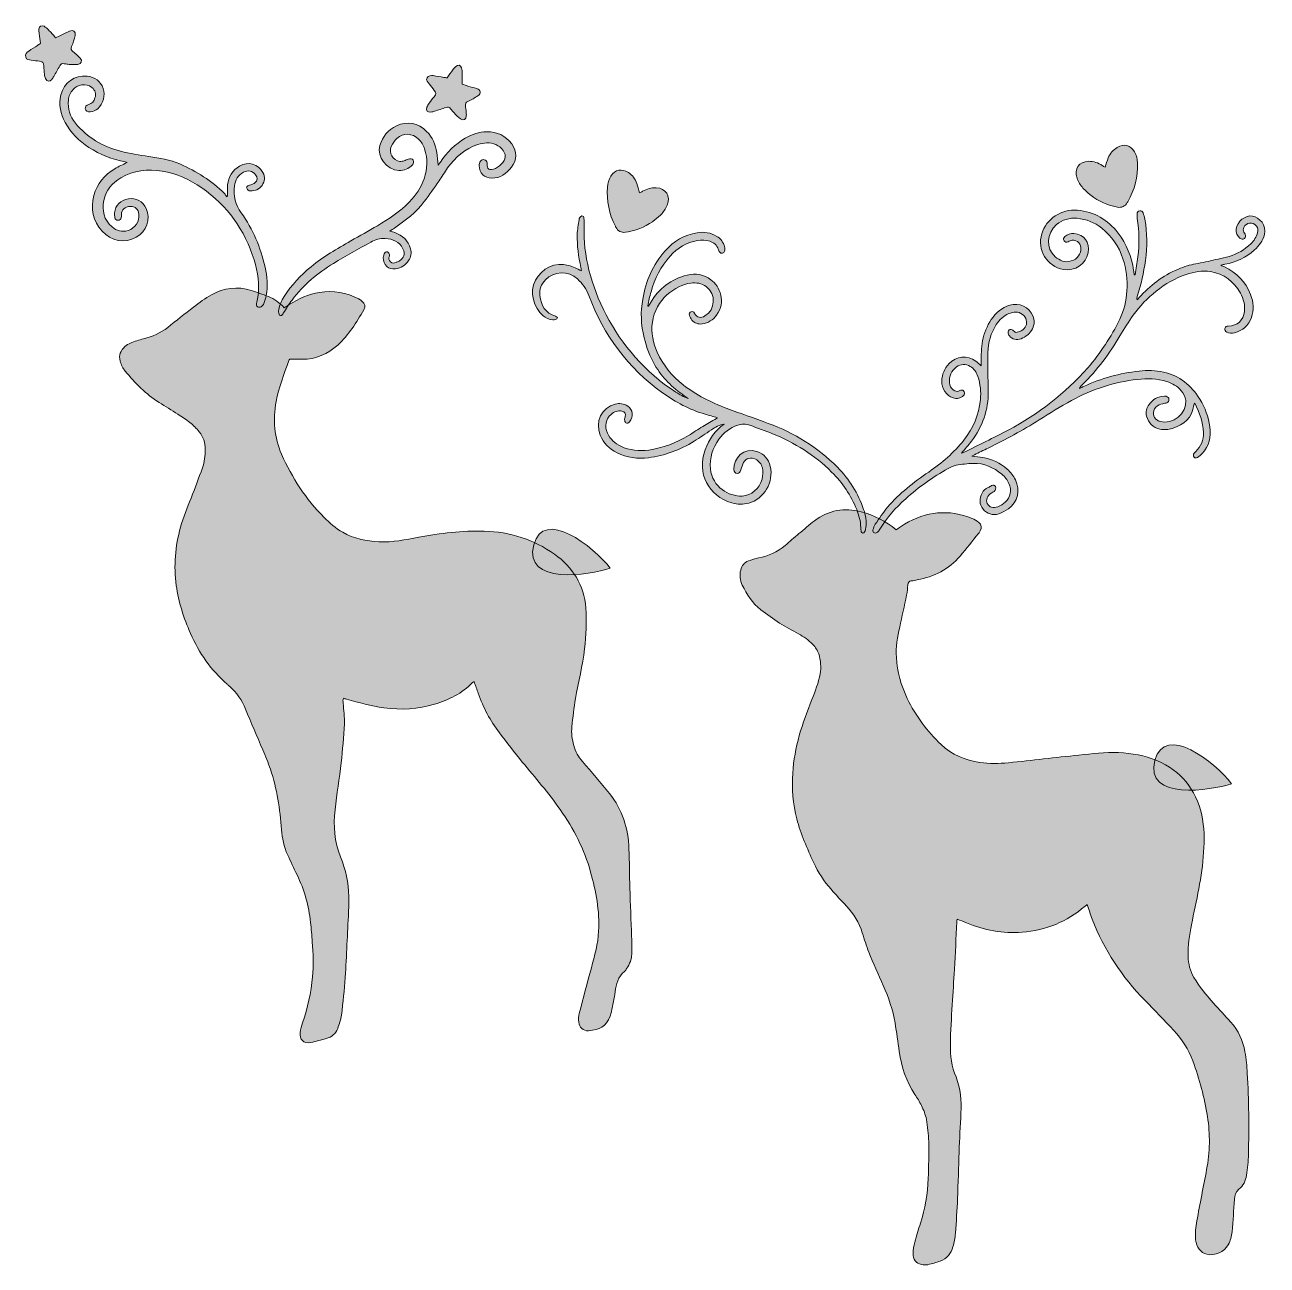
# Model space of a CAD drawing. Header units: inches. Extents: x 0.9 to 5.11, y 0.9 to 5.1.
import ezdxf

# ---------------------------------------------------------------- set-up
doc = ezdxf.new("R2010")
doc.units = ezdxf.units.IN
doc.header["$MEASUREMENT"] = 0
doc.layers.add('Calque 1', color=7, linetype='Continuous')

# ---------------------------------------------------------------- blocks, each defined once
blk = doc.blocks.new('block 3')
at = {"layer": 'Calque 1', "true_color": 0xd4b67e}
h = blk.add_hatch(color=43, dxfattribs=at)
h.dxf.hatch_style = 2
edge = h.paths.add_edge_path()
edge.add_spline(control_points=[(0.9501, 5.0397), (0.9485, 5.0511), (0.9468, 5.0621), (0.9456, 5.0731), (0.945, 5.0781), (0.9447, 5.0833), (0.9451, 5.0884), (0.946, 5.0987), (0.9531, 5.1028), (0.9621, 5.0979), (0.9677, 5.095), (0.9727, 5.0907), (0.9771, 5.0861), (0.9851, 5.0778), (0.9925, 5.069), (1.0012, 5.0592), (1.0076, 5.062), (1.0143, 5.0645), (1.0207, 5.0675), (1.0299, 5.072), (1.0388, 5.0772), (1.0482, 5.0814), (1.0612, 5.0871), (1.0702, 5.0808), (1.0675, 5.0668), (1.065, 5.0539), (1.0608, 5.0412), (1.0558, 5.029), (1.0528, 5.0216), (1.0539, 5.0171), (1.0599, 5.0125), (1.0653, 5.0084), (1.0704, 5.0038), (1.0756, 4.9992), (1.0787, 4.9964), (1.082, 4.9936), (1.0847, 4.9903), (1.0927, 4.9807), (1.0896, 4.9705), (1.0772, 4.9686), (1.0677, 4.9672), (1.0577, 4.9684), (1.0479, 4.9688), (1.0419, 4.9691), (1.0359, 4.9698), (1.0301, 4.9711), (1.0231, 4.9726), (1.0188, 4.97), (1.0155, 4.9639), (1.009, 4.9519), (1.0021, 4.9401), (0.9953, 4.9282), (0.9932, 4.9245), (0.991, 4.9208), (0.9883, 4.9175), (0.9807, 4.9085), (0.9723, 4.9097), (0.9675, 4.9205), (0.9655, 4.9251), (0.9643, 4.9303), (0.9636, 4.9353), (0.9624, 4.9446), (0.9618, 4.954), (0.9611, 4.9634), (0.9601, 4.9756), (0.9594, 4.9769), (0.947, 4.9792), (0.9378, 4.981), (0.9284, 4.9817), (0.9191, 4.9832), (0.9116, 4.9844), (0.9027, 4.9845), (0.9, 4.9934), (0.8972, 5.0028), (0.9037, 5.0089), (0.9104, 5.0137), (0.9201, 5.0206), (0.9303, 5.0269), (0.9403, 5.0334), (0.9435, 5.0355), (0.9467, 5.0376), (0.9501, 5.0397)], knot_values=[0, 0, 0, 0, 1, 1, 1, 2, 2, 2, 3, 3, 3, 4, 4, 4, 5, 5, 5, 6, 6, 6, 7, 7, 7, 8, 8, 8, 9, 9, 9, 10, 10, 10, 11, 11, 11, 12, 12, 12, 13, 13, 13, 14, 14, 14, 15, 15, 15, 16, 16, 16, 17, 17, 17, 18, 18, 18, 19, 19, 19, 20, 20, 20, 21, 21, 21, 22, 22, 22, 23, 23, 23, 24, 24, 24, 25, 25, 25, 26, 26, 26, 27, 27, 27, 27], degree=3, periodic=1)
h = blk.add_hatch(color=43, dxfattribs=at)
h.dxf.hatch_style = 2
edge = h.paths.add_edge_path()
edge.add_spline(control_points=[(1.5843, 4.5235), (1.5843, 4.5358), (1.5833, 4.5483), (1.5846, 4.5605), (1.5873, 4.5882), (1.601, 4.6098), (1.6249, 4.6242), (1.6535, 4.6414), (1.6881, 4.6315), (1.7043, 4.6023), (1.7128, 4.587), (1.7103, 4.5724), (1.7012, 4.5588), (1.6918, 4.5448), (1.6776, 4.5397), (1.6612, 4.5402), (1.6587, 4.5403), (1.6555, 4.5408), (1.654, 4.5423), (1.6515, 4.5448), (1.6489, 4.5483), (1.6488, 4.5515), (1.6487, 4.5539), (1.6521, 4.5571), (1.6547, 4.5587), (1.6571, 4.5602), (1.6607, 4.5597), (1.6634, 4.5608), (1.6681, 4.5627), (1.6732, 4.5644), (1.677, 4.5675), (1.6861, 4.575), (1.6866, 4.5856), (1.6794, 4.5948), (1.669, 4.608), (1.653, 4.6115), (1.6381, 4.6032), (1.6199, 4.5931), (1.61, 4.5772), (1.6074, 4.5568), (1.603, 4.5235), (1.611, 4.493), (1.6305, 4.4658), (1.6705, 4.41), (1.6965, 4.3481), (1.7114, 4.2814), (1.7184, 4.2498), (1.7206, 4.2179), (1.7154, 4.1858), (1.7139, 4.1766), (1.711, 4.1675), (1.7075, 4.1588), (1.7057, 4.1544), (1.7019, 4.15), (1.6978, 4.1475), (1.6948, 4.1456), (1.6894, 4.1457), (1.6859, 4.147), (1.6814, 4.1488), (1.6815, 4.1538), (1.6824, 4.1582), (1.684, 4.1653), (1.6862, 4.1723), (1.6871, 4.1795), (1.6929, 4.2227), (1.6873, 4.2648), (1.6744, 4.3062), (1.6429, 4.4078), (1.5837, 4.4895), (1.4966, 4.5506), (1.4562, 4.579), (1.4118, 4.5986), (1.3629, 4.6069), (1.3137, 4.6153), (1.2663, 4.6104), (1.2227, 4.5847), (1.1932, 4.5672), (1.1717, 4.5424), (1.1647, 4.5081), (1.1578, 4.4737), (1.1652, 4.4424), (1.1926, 4.4183), (1.2084, 4.4045), (1.2267, 4.3994), (1.2475, 4.4061), (1.2715, 4.4138), (1.2865, 4.4365), (1.2839, 4.4615), (1.2822, 4.4782), (1.2712, 4.4879), (1.2547, 4.4874), (1.2361, 4.4868), (1.2252, 4.4768), (1.2244, 4.4595), (1.2243, 4.4561), (1.2246, 4.4526), (1.2238, 4.4493), (1.2223, 4.444), (1.2187, 4.4404), (1.2126, 4.4406), (1.2072, 4.4408), (1.2035, 4.4439), (1.2025, 4.4489), (1.2014, 4.4542), (1.2008, 4.4599), (1.2013, 4.4654), (1.2036, 4.4913), (1.2214, 4.5094), (1.2483, 4.5137), (1.2739, 4.5178), (1.2977, 4.5046), (1.3087, 4.4802), (1.3244, 4.4453), (1.3093, 4.4018), (1.2748, 4.3829), (1.2361, 4.3616), (1.1894, 4.3694), (1.1591, 4.4033), (1.1278, 4.4383), (1.1198, 4.4795), (1.1314, 4.5243), (1.1417, 4.5645), (1.1669, 4.5941), (1.2019, 4.6153), (1.215, 4.6231), (1.2293, 4.6291), (1.244, 4.6364), (1.2416, 4.6373), (1.2397, 4.6385), (1.2376, 4.6388), (1.1932, 4.6465), (1.1521, 4.6633), (1.1143, 4.6874), (1.0805, 4.7088), (1.0532, 4.737), (1.0339, 4.7723), (1.018, 4.8014), (1.0113, 4.8324), (1.0193, 4.8652), (1.0294, 4.9068), (1.0662, 4.9334), (1.1079, 4.9291), (1.1343, 4.9264), (1.1534, 4.9121), (1.1628, 4.887), (1.1709, 4.8653), (1.162, 4.8343), (1.1444, 4.8187), (1.1372, 4.8123), (1.1288, 4.8084), (1.1189, 4.8081), (1.1094, 4.8077), (1.1034, 4.8115), (1.1021, 4.8184), (1.101, 4.8246), (1.1048, 4.8306), (1.1136, 4.8331), (1.1253, 4.8364), (1.1313, 4.8444), (1.1348, 4.8551), (1.1394, 4.8692), (1.1358, 4.8809), (1.1245, 4.8907), (1.1048, 4.9077), (1.0744, 4.8987), (1.0606, 4.8836), (1.0513, 4.8734), (1.046, 4.8613), (1.0448, 4.8478), (1.0424, 4.8188), (1.0497, 4.7927), (1.0684, 4.77), (1.1089, 4.7213), (1.1602, 4.6902), (1.2215, 4.6747), (1.2531, 4.6667), (1.2852, 4.6619), (1.3173, 4.6567), (1.3531, 4.651), (1.3894, 4.6466), (1.423, 4.6314), (1.4788, 4.6062), (1.5301, 4.5743), (1.5739, 4.531), (1.5768, 4.528), (1.5787, 4.524), (1.5811, 4.5205), (1.5822, 4.5215), (1.5833, 4.5225), (1.5843, 4.5235)], knot_values=[0, 0, 0, 0, 1, 1, 1, 2, 2, 2, 3, 3, 3, 4, 4, 4, 5, 5, 5, 6, 6, 6, 7, 7, 7, 8, 8, 8, 9, 9, 9, 10, 10, 10, 11, 11, 11, 12, 12, 12, 13, 13, 13, 14, 14, 14, 15, 15, 15, 16, 16, 16, 17, 17, 17, 18, 18, 18, 19, 19, 19, 20, 20, 20, 21, 21, 21, 22, 22, 22, 23, 23, 23, 24, 24, 24, 25, 25, 25, 26, 26, 26, 27, 27, 27, 28, 28, 28, 29, 29, 29, 30, 30, 30, 31, 31, 31, 32, 32, 32, 33, 33, 33, 34, 34, 34, 35, 35, 35, 36, 36, 36, 37, 37, 37, 38, 38, 38, 39, 39, 39, 40, 40, 40, 41, 41, 41, 42, 42, 42, 43, 43, 43, 44, 44, 44, 45, 45, 45, 46, 46, 46, 47, 47, 47, 48, 48, 48, 49, 49, 49, 50, 50, 50, 51, 51, 51, 52, 52, 52, 53, 53, 53, 54, 54, 54, 55, 55, 55, 56, 56, 56, 57, 57, 57, 58, 58, 58, 59, 59, 59, 60, 60, 60, 61, 61, 61, 62, 62, 62, 63, 63, 63, 63], degree=3, periodic=1)
h = blk.add_hatch(color=43, dxfattribs=at)
h.dxf.hatch_style = 2
edge = h.paths.add_edge_path()
edge.add_spline(control_points=[(2.3285, 4.9228), (2.3351, 4.9322), (2.3414, 4.9414), (2.3479, 4.9503), (2.3509, 4.9544), (2.3542, 4.9584), (2.358, 4.9619), (2.3656, 4.9688), (2.3737, 4.967), (2.377, 4.9573), (2.379, 4.9513), (2.3798, 4.9447), (2.3799, 4.9384), (2.3802, 4.9269), (2.3795, 4.9154), (2.3792, 4.9023), (2.3858, 4.8999), (2.3924, 4.8973), (2.3992, 4.8952), (2.409, 4.8921), (2.4191, 4.8899), (2.4288, 4.8866), (2.4422, 4.882), (2.4445, 4.8712), (2.433, 4.8628), (2.4224, 4.8551), (2.4107, 4.8486), (2.3988, 4.843), (2.3915, 4.8396), (2.3893, 4.8355), (2.3905, 4.8281), (2.3917, 4.8214), (2.3923, 4.8146), (2.393, 4.8078), (2.3934, 4.8035), (2.3938, 4.7992), (2.3936, 4.795), (2.3929, 4.7825), (2.3837, 4.7771), (2.3734, 4.7842), (2.3654, 4.7897), (2.3588, 4.7973), (2.352, 4.8043), (2.3478, 4.8085), (2.3439, 4.8132), (2.3405, 4.8181), (2.3364, 4.824), (2.3314, 4.8249), (2.3249, 4.8227), (2.312, 4.8184), (2.2989, 4.8143), (2.2858, 4.8103), (2.2817, 4.809), (2.2776, 4.8078), (2.2734, 4.8072), (2.2617, 4.8058), (2.2563, 4.8123), (2.2602, 4.8236), (2.2619, 4.8283), (2.2645, 4.8329), (2.2674, 4.8371), (2.2729, 4.8447), (2.2788, 4.852), (2.2847, 4.8594), (2.2923, 4.869), (2.2926, 4.8704), (2.2851, 4.8806), (2.2796, 4.8881), (2.2732, 4.8951), (2.2674, 4.9025), (2.2628, 4.9085), (2.2562, 4.9145), (2.2603, 4.923), (2.2646, 4.9317), (2.2735, 4.9318), (2.2817, 4.9307), (2.2936, 4.9292), (2.3053, 4.9269), (2.3171, 4.9249), (2.3208, 4.9242), (2.3246, 4.9235), (2.3285, 4.9228)], knot_values=[0, 0, 0, 0, 1, 1, 1, 2, 2, 2, 3, 3, 3, 4, 4, 4, 5, 5, 5, 6, 6, 6, 7, 7, 7, 8, 8, 8, 9, 9, 9, 10, 10, 10, 11, 11, 11, 12, 12, 12, 13, 13, 13, 14, 14, 14, 15, 15, 15, 16, 16, 16, 17, 17, 17, 18, 18, 18, 19, 19, 19, 20, 20, 20, 21, 21, 21, 22, 22, 22, 23, 23, 23, 24, 24, 24, 25, 25, 25, 26, 26, 26, 27, 27, 27, 27], degree=3, periodic=1)
h = blk.add_hatch(color=43, dxfattribs=at)
h.dxf.hatch_style = 2
edge = h.paths.add_edge_path()
edge.add_spline(control_points=[(2.2977, 4.6268), (2.3008, 4.6312), (2.3032, 4.6345), (2.3055, 4.6378), (2.3278, 4.671), (2.3553, 4.6988), (2.3902, 4.7186), (2.4128, 4.7315), (2.4368, 4.7406), (2.4631, 4.7407), (2.4977, 4.7407), (2.5265, 4.7278), (2.5473, 4.6995), (2.5663, 4.6736), (2.5662, 4.6452), (2.5463, 4.6201), (2.5296, 4.5991), (2.509, 4.5832), (2.4804, 4.5831), (2.4551, 4.583), (2.4373, 4.6007), (2.4373, 4.6258), (2.4373, 4.6307), (2.439, 4.636), (2.4413, 4.6403), (2.4439, 4.6451), (2.449, 4.647), (2.4546, 4.6457), (2.4604, 4.6444), (2.4632, 4.6403), (2.4638, 4.6347), (2.4644, 4.6305), (2.4642, 4.6262), (2.4651, 4.622), (2.4668, 4.614), (2.4708, 4.6113), (2.4789, 4.6121), (2.4947, 4.6136), (2.5196, 4.6333), (2.5241, 4.6484), (2.5273, 4.6591), (2.5248, 4.6687), (2.5181, 4.6774), (2.5042, 4.6954), (2.485, 4.7028), (2.4631, 4.7028), (2.453, 4.7028), (2.4426, 4.7005), (2.433, 4.6973), (2.3897, 4.6827), (2.3564, 4.6546), (2.3303, 4.6177), (2.3201, 4.6034), (2.3111, 4.5883), (2.301, 4.5739), (2.2847, 4.5504), (2.2685, 4.5267), (2.2512, 4.5039), (2.2233, 4.4674), (2.1878, 4.4392), (2.1497, 4.4142), (2.1452, 4.4113), (2.1408, 4.4082), (2.1345, 4.404), (2.1415, 4.4017), (2.1463, 4.4003), (2.151, 4.3986), (2.1777, 4.3892), (2.1964, 4.3721), (2.2043, 4.3441), (2.2085, 4.3295), (2.2064, 4.3163), (2.1979, 4.3039), (2.1871, 4.2881), (2.172, 4.279), (2.1535, 4.2761), (2.1298, 4.2723), (2.1119, 4.2888), (2.1118, 4.3147), (2.1117, 4.3198), (2.1149, 4.3253), (2.1178, 4.3298), (2.1203, 4.3337), (2.1256, 4.3347), (2.1292, 4.3315), (2.1316, 4.3294), (2.1323, 4.3252), (2.1335, 4.3218), (2.1338, 4.3212), (2.1332, 4.3202), (2.1328, 4.3194), (2.1294, 4.3119), (2.1304, 4.305), (2.1361, 4.2992), (2.1418, 4.2934), (2.1488, 4.2958), (2.1553, 4.298), (2.159, 4.2991), (2.1627, 4.3004), (2.166, 4.3024), (2.1826, 4.3121), (2.1875, 4.3266), (2.1788, 4.3438), (2.1665, 4.3683), (2.1444, 4.3774), (2.1187, 4.3786), (2.1013, 4.3794), (2.0845, 4.3751), (2.0694, 4.3666), (2.0272, 4.343), (1.9852, 4.3191), (1.9436, 4.2945), (1.8889, 4.2621), (1.8415, 4.221), (1.8029, 4.1703), (1.7921, 4.1561), (1.783, 4.1405), (1.7732, 4.1256), (1.772, 4.1238), (1.7713, 4.1216), (1.7699, 4.1201), (1.7661, 4.1159), (1.7603, 4.1165), (1.7587, 4.1219), (1.7572, 4.127), (1.7568, 4.1328), (1.7577, 4.1381), (1.7603, 4.154), (1.7673, 4.1682), (1.7758, 4.1817), (1.8003, 4.221), (1.8317, 4.2541), (1.8673, 4.2833), (1.9089, 4.3174), (1.9555, 4.3438), (2.0017, 4.3706), (2.0317, 4.388), (2.0622, 4.4045), (2.092, 4.4221), (2.1312, 4.4452), (2.1689, 4.4703), (2.2009, 4.5031), (2.223, 4.5258), (2.2406, 4.5513), (2.2506, 4.5815), (2.2617, 4.6149), (2.263, 4.6486), (2.2523, 4.6824), (2.2483, 4.6954), (2.2412, 4.7065), (2.2315, 4.7158), (2.2103, 4.7362), (2.1802, 4.7375), (2.1585, 4.7176), (2.1505, 4.7104), (2.1438, 4.7007), (2.1392, 4.6909), (2.129, 4.6693), (2.1445, 4.6428), (2.1683, 4.6401), (2.1732, 4.6395), (2.1784, 4.641), (2.1832, 4.6423), (2.1877, 4.6436), (2.1919, 4.6461), (2.1963, 4.6477), (2.2044, 4.6505), (2.2104, 4.6491), (2.2134, 4.644), (2.2164, 4.639), (2.2152, 4.6337), (2.2097, 4.6278), (2.1977, 4.6148), (2.1832, 4.6081), (2.1652, 4.6092), (2.1231, 4.6118), (2.0893, 4.6557), (2.1008, 4.6937), (2.1098, 4.7239), (2.1277, 4.7471), (2.1566, 4.7606), (2.1936, 4.7778), (2.2301, 4.7707), (2.2591, 4.7419), (2.2792, 4.722), (2.2887, 4.6972), (2.2932, 4.6701), (2.2954, 4.6564), (2.2961, 4.6424), (2.2977, 4.6268)], knot_values=[0, 0, 0, 0, 1, 1, 1, 2, 2, 2, 3, 3, 3, 4, 4, 4, 5, 5, 5, 6, 6, 6, 7, 7, 7, 8, 8, 8, 9, 9, 9, 10, 10, 10, 11, 11, 11, 12, 12, 12, 13, 13, 13, 14, 14, 14, 15, 15, 15, 16, 16, 16, 17, 17, 17, 18, 18, 18, 19, 19, 19, 20, 20, 20, 21, 21, 21, 22, 22, 22, 23, 23, 23, 24, 24, 24, 25, 25, 25, 26, 26, 26, 27, 27, 27, 28, 28, 28, 29, 29, 29, 30, 30, 30, 31, 31, 31, 32, 32, 32, 33, 33, 33, 34, 34, 34, 35, 35, 35, 36, 36, 36, 37, 37, 37, 38, 38, 38, 39, 39, 39, 40, 40, 40, 41, 41, 41, 42, 42, 42, 43, 43, 43, 44, 44, 44, 45, 45, 45, 46, 46, 46, 47, 47, 47, 48, 48, 48, 49, 49, 49, 50, 50, 50, 51, 51, 51, 52, 52, 52, 53, 53, 53, 54, 54, 54, 55, 55, 55, 56, 56, 56, 57, 57, 57, 58, 58, 58, 59, 59, 59, 60, 60, 60, 61, 61, 61, 62, 62, 62, 63, 63, 63, 63], degree=3, periodic=1)
at = {"layer": 'Calque 1', "lineweight": 0}
for points, knots in [([(0.9501, 5.0397), (0.9485, 5.0511), (0.9468, 5.0621), (0.9456, 5.0731), (0.945, 5.0781), (0.9447, 5.0833), (0.9451, 5.0884), (0.946, 5.0987), (0.9531, 5.1028), (0.9621, 5.0979), (0.9677, 5.095), (0.9727, 5.0907), (0.9771, 5.0861), (0.9851, 5.0778), (0.9925, 5.069), (1.0012, 5.0592), (1.0076, 5.062), (1.0143, 5.0645), (1.0207, 5.0675), (1.0299, 5.072), (1.0388, 5.0772), (1.0482, 5.0814), (1.0612, 5.0871), (1.0702, 5.0808), (1.0675, 5.0668), (1.065, 5.0539), (1.0608, 5.0412), (1.0558, 5.029), (1.0528, 5.0216), (1.0539, 5.0171), (1.0599, 5.0125), (1.0653, 5.0084), (1.0704, 5.0038), (1.0756, 4.9992), (1.0787, 4.9964), (1.082, 4.9936), (1.0847, 4.9903), (1.0927, 4.9807), (1.0896, 4.9705), (1.0772, 4.9686), (1.0677, 4.9672), (1.0577, 4.9684), (1.0479, 4.9688), (1.0419, 4.9691), (1.0359, 4.9698), (1.0301, 4.9711), (1.0231, 4.9726), (1.0188, 4.97), (1.0155, 4.9639), (1.009, 4.9519), (1.0021, 4.9401), (0.9953, 4.9282), (0.9932, 4.9245), (0.991, 4.9208), (0.9883, 4.9175), (0.9807, 4.9085), (0.9723, 4.9097), (0.9675, 4.9205), (0.9655, 4.9251), (0.9643, 4.9303), (0.9636, 4.9353), (0.9624, 4.9446), (0.9618, 4.954), (0.9611, 4.9634), (0.9601, 4.9756), (0.9594, 4.9769), (0.947, 4.9792), (0.9378, 4.981), (0.9284, 4.9817), (0.9191, 4.9832), (0.9116, 4.9844), (0.9027, 4.9845), (0.9, 4.9934), (0.8972, 5.0028), (0.9037, 5.0089), (0.9104, 5.0137), (0.9201, 5.0206), (0.9303, 5.0269), (0.9403, 5.0334), (0.9435, 5.0355), (0.9467, 5.0376), (0.9501, 5.0397)], [0, 0, 0, 0, 1, 1, 1, 2, 2, 2, 3, 3, 3, 4, 4, 4, 5, 5, 5, 6, 6, 6, 7, 7, 7, 8, 8, 8, 9, 9, 9, 10, 10, 10, 11, 11, 11, 12, 12, 12, 13, 13, 13, 14, 14, 14, 15, 15, 15, 16, 16, 16, 17, 17, 17, 18, 18, 18, 19, 19, 19, 20, 20, 20, 21, 21, 21, 22, 22, 22, 23, 23, 23, 24, 24, 24, 25, 25, 25, 26, 26, 26, 27, 27, 27, 27]), ([(1.5843, 4.5235), (1.5843, 4.5358), (1.5833, 4.5483), (1.5846, 4.5605), (1.5873, 4.5882), (1.601, 4.6098), (1.6249, 4.6242), (1.6535, 4.6414), (1.6881, 4.6315), (1.7043, 4.6023), (1.7128, 4.587), (1.7103, 4.5724), (1.7012, 4.5588), (1.6918, 4.5448), (1.6776, 4.5397), (1.6612, 4.5402), (1.6587, 4.5403), (1.6555, 4.5408), (1.654, 4.5423), (1.6515, 4.5448), (1.6489, 4.5483), (1.6488, 4.5515), (1.6487, 4.5539), (1.6521, 4.5571), (1.6547, 4.5587), (1.6571, 4.5602), (1.6607, 4.5597), (1.6634, 4.5608), (1.6681, 4.5627), (1.6732, 4.5644), (1.677, 4.5675), (1.6861, 4.575), (1.6866, 4.5856), (1.6794, 4.5948), (1.669, 4.608), (1.653, 4.6115), (1.6381, 4.6032), (1.6199, 4.5931), (1.61, 4.5772), (1.6074, 4.5568), (1.603, 4.5235), (1.611, 4.493), (1.6305, 4.4658), (1.6705, 4.41), (1.6965, 4.3481), (1.7114, 4.2814), (1.7184, 4.2498), (1.7206, 4.2179), (1.7154, 4.1858), (1.7139, 4.1766), (1.711, 4.1675), (1.7075, 4.1588), (1.7057, 4.1544), (1.7019, 4.15), (1.6978, 4.1475), (1.6948, 4.1456), (1.6894, 4.1457), (1.6859, 4.147), (1.6814, 4.1488), (1.6815, 4.1538), (1.6824, 4.1582), (1.684, 4.1653), (1.6862, 4.1723), (1.6871, 4.1795), (1.6929, 4.2227), (1.6873, 4.2648), (1.6744, 4.3062), (1.6429, 4.4078), (1.5837, 4.4895), (1.4966, 4.5506), (1.4562, 4.579), (1.4118, 4.5986), (1.3629, 4.6069), (1.3137, 4.6153), (1.2663, 4.6104), (1.2227, 4.5847), (1.1932, 4.5672), (1.1717, 4.5424), (1.1647, 4.5081), (1.1578, 4.4737), (1.1652, 4.4424), (1.1926, 4.4183), (1.2084, 4.4045), (1.2267, 4.3994), (1.2475, 4.4061), (1.2715, 4.4138), (1.2865, 4.4365), (1.2839, 4.4615), (1.2822, 4.4782), (1.2712, 4.4879), (1.2547, 4.4874), (1.2361, 4.4868), (1.2252, 4.4768), (1.2244, 4.4595), (1.2243, 4.4561), (1.2246, 4.4526), (1.2238, 4.4493), (1.2223, 4.444), (1.2187, 4.4404), (1.2126, 4.4406), (1.2072, 4.4408), (1.2035, 4.4439), (1.2025, 4.4489), (1.2014, 4.4542), (1.2008, 4.4599), (1.2013, 4.4654), (1.2036, 4.4913), (1.2214, 4.5094), (1.2483, 4.5137), (1.2739, 4.5178), (1.2977, 4.5046), (1.3087, 4.4802), (1.3244, 4.4453), (1.3093, 4.4018), (1.2748, 4.3829), (1.2361, 4.3616), (1.1894, 4.3694), (1.1591, 4.4033), (1.1278, 4.4383), (1.1198, 4.4795), (1.1314, 4.5243), (1.1417, 4.5645), (1.1669, 4.5941), (1.2019, 4.6153), (1.215, 4.6231), (1.2293, 4.6291), (1.244, 4.6364), (1.2416, 4.6373), (1.2397, 4.6385), (1.2376, 4.6388), (1.1932, 4.6465), (1.1521, 4.6633), (1.1143, 4.6874), (1.0805, 4.7088), (1.0532, 4.737), (1.0339, 4.7723), (1.018, 4.8014), (1.0113, 4.8324), (1.0193, 4.8652), (1.0294, 4.9068), (1.0662, 4.9334), (1.1079, 4.9291), (1.1343, 4.9264), (1.1534, 4.9121), (1.1628, 4.887), (1.1709, 4.8653), (1.162, 4.8343), (1.1444, 4.8187), (1.1372, 4.8123), (1.1288, 4.8084), (1.1189, 4.8081), (1.1094, 4.8077), (1.1034, 4.8115), (1.1021, 4.8184), (1.101, 4.8246), (1.1048, 4.8306), (1.1136, 4.8331), (1.1253, 4.8364), (1.1313, 4.8444), (1.1348, 4.8551), (1.1394, 4.8692), (1.1358, 4.8809), (1.1245, 4.8907), (1.1048, 4.9077), (1.0744, 4.8987), (1.0606, 4.8836), (1.0513, 4.8734), (1.046, 4.8613), (1.0448, 4.8478), (1.0424, 4.8188), (1.0497, 4.7927), (1.0684, 4.77), (1.1089, 4.7213), (1.1602, 4.6902), (1.2215, 4.6747), (1.2531, 4.6667), (1.2852, 4.6619), (1.3173, 4.6567), (1.3531, 4.651), (1.3894, 4.6466), (1.423, 4.6314), (1.4788, 4.6062), (1.5301, 4.5743), (1.5739, 4.531), (1.5768, 4.528), (1.5787, 4.524), (1.5811, 4.5205), (1.5822, 4.5215), (1.5833, 4.5225), (1.5843, 4.5235)], [0, 0, 0, 0, 1, 1, 1, 2, 2, 2, 3, 3, 3, 4, 4, 4, 5, 5, 5, 6, 6, 6, 7, 7, 7, 8, 8, 8, 9, 9, 9, 10, 10, 10, 11, 11, 11, 12, 12, 12, 13, 13, 13, 14, 14, 14, 15, 15, 15, 16, 16, 16, 17, 17, 17, 18, 18, 18, 19, 19, 19, 20, 20, 20, 21, 21, 21, 22, 22, 22, 23, 23, 23, 24, 24, 24, 25, 25, 25, 26, 26, 26, 27, 27, 27, 28, 28, 28, 29, 29, 29, 30, 30, 30, 31, 31, 31, 32, 32, 32, 33, 33, 33, 34, 34, 34, 35, 35, 35, 36, 36, 36, 37, 37, 37, 38, 38, 38, 39, 39, 39, 40, 40, 40, 41, 41, 41, 42, 42, 42, 43, 43, 43, 44, 44, 44, 45, 45, 45, 46, 46, 46, 47, 47, 47, 48, 48, 48, 49, 49, 49, 50, 50, 50, 51, 51, 51, 52, 52, 52, 53, 53, 53, 54, 54, 54, 55, 55, 55, 56, 56, 56, 57, 57, 57, 58, 58, 58, 59, 59, 59, 60, 60, 60, 61, 61, 61, 62, 62, 62, 63, 63, 63, 63]), ([(2.3285, 4.9228), (2.3351, 4.9322), (2.3414, 4.9414), (2.3479, 4.9503), (2.3509, 4.9544), (2.3542, 4.9584), (2.358, 4.9619), (2.3656, 4.9688), (2.3737, 4.967), (2.377, 4.9573), (2.379, 4.9513), (2.3798, 4.9447), (2.3799, 4.9384), (2.3802, 4.9269), (2.3795, 4.9154), (2.3792, 4.9023), (2.3858, 4.8999), (2.3924, 4.8973), (2.3992, 4.8952), (2.409, 4.8921), (2.4191, 4.8899), (2.4288, 4.8866), (2.4422, 4.882), (2.4445, 4.8712), (2.433, 4.8628), (2.4224, 4.8551), (2.4107, 4.8486), (2.3988, 4.843), (2.3915, 4.8396), (2.3893, 4.8355), (2.3905, 4.8281), (2.3917, 4.8214), (2.3923, 4.8146), (2.393, 4.8078), (2.3934, 4.8035), (2.3938, 4.7992), (2.3936, 4.795), (2.3929, 4.7825), (2.3837, 4.7771), (2.3734, 4.7842), (2.3654, 4.7897), (2.3588, 4.7973), (2.352, 4.8043), (2.3478, 4.8085), (2.3439, 4.8132), (2.3405, 4.8181), (2.3364, 4.824), (2.3314, 4.8249), (2.3249, 4.8227), (2.312, 4.8184), (2.2989, 4.8143), (2.2858, 4.8103), (2.2817, 4.809), (2.2776, 4.8078), (2.2734, 4.8072), (2.2617, 4.8058), (2.2563, 4.8123), (2.2602, 4.8236), (2.2619, 4.8283), (2.2645, 4.8329), (2.2674, 4.8371), (2.2729, 4.8447), (2.2788, 4.852), (2.2847, 4.8594), (2.2923, 4.869), (2.2926, 4.8704), (2.2851, 4.8806), (2.2796, 4.8881), (2.2732, 4.8951), (2.2674, 4.9025), (2.2628, 4.9085), (2.2562, 4.9145), (2.2603, 4.923), (2.2646, 4.9317), (2.2735, 4.9318), (2.2817, 4.9307), (2.2936, 4.9292), (2.3053, 4.9269), (2.3171, 4.9249), (2.3208, 4.9242), (2.3246, 4.9235), (2.3285, 4.9228)], [0, 0, 0, 0, 1, 1, 1, 2, 2, 2, 3, 3, 3, 4, 4, 4, 5, 5, 5, 6, 6, 6, 7, 7, 7, 8, 8, 8, 9, 9, 9, 10, 10, 10, 11, 11, 11, 12, 12, 12, 13, 13, 13, 14, 14, 14, 15, 15, 15, 16, 16, 16, 17, 17, 17, 18, 18, 18, 19, 19, 19, 20, 20, 20, 21, 21, 21, 22, 22, 22, 23, 23, 23, 24, 24, 24, 25, 25, 25, 26, 26, 26, 27, 27, 27, 27]), ([(2.2977, 4.6268), (2.3008, 4.6312), (2.3032, 4.6345), (2.3055, 4.6378), (2.3278, 4.671), (2.3553, 4.6988), (2.3902, 4.7186), (2.4128, 4.7315), (2.4368, 4.7406), (2.4631, 4.7407), (2.4977, 4.7407), (2.5265, 4.7278), (2.5473, 4.6995), (2.5663, 4.6736), (2.5662, 4.6452), (2.5463, 4.6201), (2.5296, 4.5991), (2.509, 4.5832), (2.4804, 4.5831), (2.4551, 4.583), (2.4373, 4.6007), (2.4373, 4.6258), (2.4373, 4.6307), (2.439, 4.636), (2.4413, 4.6403), (2.4439, 4.6451), (2.449, 4.647), (2.4546, 4.6457), (2.4604, 4.6444), (2.4632, 4.6403), (2.4638, 4.6347), (2.4644, 4.6305), (2.4642, 4.6262), (2.4651, 4.622), (2.4668, 4.614), (2.4708, 4.6113), (2.4789, 4.6121), (2.4947, 4.6136), (2.5196, 4.6333), (2.5241, 4.6484), (2.5273, 4.6591), (2.5248, 4.6687), (2.5181, 4.6774), (2.5042, 4.6954), (2.485, 4.7028), (2.4631, 4.7028), (2.453, 4.7028), (2.4426, 4.7005), (2.433, 4.6973), (2.3897, 4.6827), (2.3564, 4.6546), (2.3303, 4.6177), (2.3201, 4.6034), (2.3111, 4.5883), (2.301, 4.5739), (2.2847, 4.5504), (2.2685, 4.5267), (2.2512, 4.5039), (2.2233, 4.4674), (2.1878, 4.4392), (2.1497, 4.4142), (2.1452, 4.4113), (2.1408, 4.4082), (2.1345, 4.404), (2.1415, 4.4017), (2.1463, 4.4003), (2.151, 4.3986), (2.1777, 4.3892), (2.1964, 4.3721), (2.2043, 4.3441), (2.2085, 4.3295), (2.2064, 4.3163), (2.1979, 4.3039), (2.1871, 4.2881), (2.172, 4.279), (2.1535, 4.2761), (2.1298, 4.2723), (2.1119, 4.2888), (2.1118, 4.3147), (2.1117, 4.3198), (2.1149, 4.3253), (2.1178, 4.3298), (2.1203, 4.3337), (2.1256, 4.3347), (2.1292, 4.3315), (2.1316, 4.3294), (2.1323, 4.3252), (2.1335, 4.3218), (2.1338, 4.3212), (2.1332, 4.3202), (2.1328, 4.3194), (2.1294, 4.3119), (2.1304, 4.305), (2.1361, 4.2992), (2.1418, 4.2934), (2.1488, 4.2958), (2.1553, 4.298), (2.159, 4.2991), (2.1627, 4.3004), (2.166, 4.3024), (2.1826, 4.3121), (2.1875, 4.3266), (2.1788, 4.3438), (2.1665, 4.3683), (2.1444, 4.3774), (2.1187, 4.3786), (2.1013, 4.3794), (2.0845, 4.3751), (2.0694, 4.3666), (2.0272, 4.343), (1.9852, 4.3191), (1.9436, 4.2945), (1.8889, 4.2621), (1.8415, 4.221), (1.8029, 4.1703), (1.7921, 4.1561), (1.783, 4.1405), (1.7732, 4.1256), (1.772, 4.1238), (1.7713, 4.1216), (1.7699, 4.1201), (1.7661, 4.1159), (1.7603, 4.1165), (1.7587, 4.1219), (1.7572, 4.127), (1.7568, 4.1328), (1.7577, 4.1381), (1.7603, 4.154), (1.7673, 4.1682), (1.7758, 4.1817), (1.8003, 4.221), (1.8317, 4.2541), (1.8673, 4.2833), (1.9089, 4.3174), (1.9555, 4.3438), (2.0017, 4.3706), (2.0317, 4.388), (2.0622, 4.4045), (2.092, 4.4221), (2.1312, 4.4452), (2.1689, 4.4703), (2.2009, 4.5031), (2.223, 4.5258), (2.2406, 4.5513), (2.2506, 4.5815), (2.2617, 4.6149), (2.263, 4.6486), (2.2523, 4.6824), (2.2483, 4.6954), (2.2412, 4.7065), (2.2315, 4.7158), (2.2103, 4.7362), (2.1802, 4.7375), (2.1585, 4.7176), (2.1505, 4.7104), (2.1438, 4.7007), (2.1392, 4.6909), (2.129, 4.6693), (2.1445, 4.6428), (2.1683, 4.6401), (2.1732, 4.6395), (2.1784, 4.641), (2.1832, 4.6423), (2.1877, 4.6436), (2.1919, 4.6461), (2.1963, 4.6477), (2.2044, 4.6505), (2.2104, 4.6491), (2.2134, 4.644), (2.2164, 4.639), (2.2152, 4.6337), (2.2097, 4.6278), (2.1977, 4.6148), (2.1832, 4.6081), (2.1652, 4.6092), (2.1231, 4.6118), (2.0893, 4.6557), (2.1008, 4.6937), (2.1098, 4.7239), (2.1277, 4.7471), (2.1566, 4.7606), (2.1936, 4.7778), (2.2301, 4.7707), (2.2591, 4.7419), (2.2792, 4.722), (2.2887, 4.6972), (2.2932, 4.6701), (2.2954, 4.6564), (2.2961, 4.6424), (2.2977, 4.6268)], [0, 0, 0, 0, 1, 1, 1, 2, 2, 2, 3, 3, 3, 4, 4, 4, 5, 5, 5, 6, 6, 6, 7, 7, 7, 8, 8, 8, 9, 9, 9, 10, 10, 10, 11, 11, 11, 12, 12, 12, 13, 13, 13, 14, 14, 14, 15, 15, 15, 16, 16, 16, 17, 17, 17, 18, 18, 18, 19, 19, 19, 20, 20, 20, 21, 21, 21, 22, 22, 22, 23, 23, 23, 24, 24, 24, 25, 25, 25, 26, 26, 26, 27, 27, 27, 28, 28, 28, 29, 29, 29, 30, 30, 30, 31, 31, 31, 32, 32, 32, 33, 33, 33, 34, 34, 34, 35, 35, 35, 36, 36, 36, 37, 37, 37, 38, 38, 38, 39, 39, 39, 40, 40, 40, 41, 41, 41, 42, 42, 42, 43, 43, 43, 44, 44, 44, 45, 45, 45, 46, 46, 46, 47, 47, 47, 48, 48, 48, 49, 49, 49, 50, 50, 50, 51, 51, 51, 52, 52, 52, 53, 53, 53, 54, 54, 54, 55, 55, 55, 56, 56, 56, 57, 57, 57, 58, 58, 58, 59, 59, 59, 60, 60, 60, 61, 61, 61, 62, 62, 62, 63, 63, 63, 63])]:
    blk.add_open_spline(points, degree=3, knots=knots, dxfattribs=at)
blk = doc.blocks.new('block 2')
at = {"layer": 'Calque 1', "true_color": 0x8c6239}
h = blk.add_hatch(color=37, dxfattribs=at)
h.dxf.hatch_style = 2
edge = h.paths.add_edge_path()
edge.add_spline(control_points=[(2.4196, 2.8771), (2.4169, 2.8754), (2.4156, 2.875), (2.4148, 2.8741), (2.379, 2.8369), (2.3343, 2.8154), (2.2858, 2.8005), (2.2296, 2.7831), (2.1725, 2.7799), (2.1145, 2.7884), (2.0712, 2.7947), (2.0291, 2.8058), (1.9871, 2.8179), (1.9839, 2.8189), (1.9806, 2.8196), (1.9769, 2.8205), (1.974, 2.8147), (1.9762, 2.8093), (1.9765, 2.804), (1.9778, 2.7806), (1.9813, 2.757), (1.9802, 2.7337), (1.9781, 2.6897), (1.9743, 2.6458), (1.9694, 2.602), (1.9634, 2.5489), (1.9547, 2.4961), (1.9487, 2.443), (1.9426, 2.3884), (1.9465, 2.3345), (1.9674, 2.2828), (1.9846, 2.2399), (1.9942, 2.1953), (1.9955, 2.1491), (1.9961, 2.1316), (1.9952, 2.114), (1.9944, 2.0965), (1.9908, 2.0225), (1.9876, 1.9486), (1.983, 1.8747), (1.9803, 1.832), (1.9757, 1.7895), (1.9705, 1.747), (1.9686, 1.7316), (1.963, 1.7163), (1.9577, 1.7015), (1.9512, 1.6833), (1.9371, 1.6724), (1.9187, 1.6674), (1.9013, 1.6627), (1.8839, 1.6585), (1.8665, 1.654), (1.8414, 1.6476), (1.8277, 1.6658), (1.8305, 1.688), (1.8318, 1.6989), (1.8352, 1.7098), (1.8388, 1.7202), (1.8566, 1.771), (1.8668, 1.8235), (1.8722, 1.8768), (1.8761, 1.916), (1.8744, 1.9555), (1.8715, 1.9948), (1.8698, 2.0169), (1.8682, 2.0391), (1.8658, 2.0612), (1.8597, 2.1174), (1.8447, 2.1711), (1.8197, 2.222), (1.8086, 2.2446), (1.7981, 2.2676), (1.7877, 2.2906), (1.7756, 2.3174), (1.7696, 2.3459), (1.7675, 2.3751), (1.7624, 2.4449), (1.7516, 2.5136), (1.7294, 2.5801), (1.722, 2.6024), (1.7126, 2.6241), (1.7035, 2.6458), (1.6842, 2.6919), (1.6642, 2.7378), (1.6452, 2.7841), (1.6329, 2.814), (1.6151, 2.8397), (1.591, 2.8611), (1.5881, 2.8636), (1.5854, 2.8664), (1.5825, 2.8689), (1.5275, 2.9161), (1.4877, 2.9742), (1.4587, 3.0402), (1.4357, 3.0925), (1.418, 3.1464), (1.4103, 3.2032), (1.4011, 3.2699), (1.4072, 3.3355), (1.4247, 3.4002), (1.4339, 3.4342), (1.4477, 3.4665), (1.4606, 3.4991), (1.474, 3.5329), (1.4868, 3.5669), (1.4989, 3.6012), (1.506, 3.6214), (1.5091, 3.6426), (1.5087, 3.6643), (1.5083, 3.6865), (1.5024, 3.7068), (1.4883, 3.7238), (1.4787, 3.7352), (1.4681, 3.746), (1.4565, 3.7553), (1.4436, 3.7657), (1.4292, 3.7745), (1.4152, 3.7835), (1.3943, 3.7968), (1.3732, 3.8099), (1.3521, 3.823), (1.3071, 3.8509), (1.2711, 3.8886), (1.2377, 3.929), (1.2294, 3.939), (1.2238, 3.9505), (1.2204, 3.9631), (1.2149, 3.9832), (1.221, 3.9993), (1.2363, 4.0125), (1.2479, 4.0224), (1.2619, 4.0278), (1.2762, 4.0325), (1.2839, 4.035), (1.2919, 4.0369), (1.2998, 4.0388), (1.3298, 4.0458), (1.3572, 4.0582), (1.3815, 4.0773), (1.4108, 4.1003), (1.4395, 4.1241), (1.4692, 4.1466), (1.4885, 4.1613), (1.5083, 4.1759), (1.5295, 4.1877), (1.572, 4.2115), (1.6175, 4.2175), (1.6646, 4.2026), (1.6841, 4.1964), (1.7034, 4.1894), (1.7225, 4.1819), (1.7431, 4.1738), (1.7606, 4.1609), (1.776, 4.1438), (1.7818, 4.1476), (1.7875, 4.1513), (1.7931, 4.1549), (1.8249, 4.1751), (1.8591, 4.1896), (1.8962, 4.196), (1.9428, 4.204), (1.9873, 4.1955), (2.0292, 4.1738), (2.0329, 4.1718), (2.0365, 4.1693), (2.0398, 4.1666), (2.0504, 4.1579), (2.0527, 4.1492), (2.0459, 4.1372), (2.0214, 4.0938), (1.9945, 4.052), (1.9578, 4.0178), (1.9239, 3.9862), (1.8834, 3.9697), (1.8368, 3.9694), (1.8227, 3.9693), (1.8086, 3.9694), (1.7949, 3.9694), (1.7936, 3.9678), (1.7924, 3.9669), (1.792, 3.9658), (1.7754, 3.92), (1.7582, 3.8743), (1.7492, 3.8261), (1.7379, 3.7649), (1.742, 3.7041), (1.7673, 3.6474), (1.8027, 3.568), (1.8497, 3.4955), (1.9115, 3.4335), (1.9305, 3.4143), (1.951, 3.3968), (1.9746, 3.3832), (2.0127, 3.3613), (2.0543, 3.3532), (2.0975, 3.351), (2.1433, 3.3486), (2.1877, 3.3579), (2.2323, 3.3664), (2.3056, 3.3804), (2.3795, 3.3886), (2.4543, 3.387), (2.5416, 3.385), (2.6212, 3.3587), (2.6922, 3.3089), (2.7549, 3.2649), (2.7922, 3.2045), (2.7987, 3.1267), (2.8025, 3.0804), (2.7994, 3.0344), (2.7944, 2.9884), (2.7881, 2.9313), (2.7733, 2.8758), (2.7637, 2.8194), (2.7583, 2.7878), (2.7545, 2.7559), (2.7513, 2.724), (2.7491, 2.7026), (2.7525, 2.6813), (2.7576, 2.6604), (2.7627, 2.6396), (2.7736, 2.6222), (2.7876, 2.606), (2.8185, 2.5704), (2.8489, 2.5345), (2.8786, 2.498), (2.9228, 2.4433), (2.9424, 2.3795), (2.9449, 2.3101), (2.9466, 2.266), (2.9465, 2.2219), (2.9478, 2.1779), (2.9496, 2.1227), (2.9522, 2.0676), (2.954, 2.0124), (2.9547, 1.9927), (2.9548, 1.973), (2.9543, 1.9533), (2.9538, 1.9358), (2.9476, 1.9199), (2.9379, 1.9054), (2.9353, 1.9015), (2.9327, 1.8972), (2.9292, 1.8943), (2.9077, 1.8765), (2.9018, 1.8521), (2.8981, 1.8261), (2.895, 1.8032), (2.89, 1.7807), (2.8855, 1.758), (2.8846, 1.753), (2.8827, 1.7481), (2.8808, 1.7434), (2.8666, 1.7076), (2.8462, 1.6965), (2.8075, 1.6938), (2.7896, 1.6926), (2.7764, 1.705), (2.7747, 1.7231), (2.7739, 1.7328), (2.7739, 1.7431), (2.7763, 1.7524), (2.7895, 1.8042), (2.8031, 1.8559), (2.8175, 1.9074), (2.8289, 1.9482), (2.8399, 1.989), (2.8421, 2.0317), (2.8457, 2.1001), (2.833, 2.1661), (2.815, 2.2315), (2.7937, 2.3088), (2.7574, 2.3785), (2.7114, 2.4438), (2.6719, 2.5), (2.627, 2.5516), (2.5834, 2.6044), (2.5567, 2.6367), (2.5311, 2.67), (2.5058, 2.7034), (2.4749, 2.7443), (2.4505, 2.7889), (2.4341, 2.8376), (2.4297, 2.8505), (2.4247, 2.8633), (2.4196, 2.8771)], knot_values=[0, 0, 0, 0, 1, 1, 1, 2, 2, 2, 3, 3, 3, 4, 4, 4, 5, 5, 5, 6, 6, 6, 7, 7, 7, 8, 8, 8, 9, 9, 9, 10, 10, 10, 11, 11, 11, 12, 12, 12, 13, 13, 13, 14, 14, 14, 15, 15, 15, 16, 16, 16, 17, 17, 17, 18, 18, 18, 19, 19, 19, 20, 20, 20, 21, 21, 21, 22, 22, 22, 23, 23, 23, 24, 24, 24, 25, 25, 25, 26, 26, 26, 27, 27, 27, 28, 28, 28, 29, 29, 29, 30, 30, 30, 31, 31, 31, 32, 32, 32, 33, 33, 33, 34, 34, 34, 35, 35, 35, 36, 36, 36, 37, 37, 37, 38, 38, 38, 39, 39, 39, 40, 40, 40, 41, 41, 41, 42, 42, 42, 43, 43, 43, 44, 44, 44, 45, 45, 45, 46, 46, 46, 47, 47, 47, 48, 48, 48, 49, 49, 49, 50, 50, 50, 51, 51, 51, 52, 52, 52, 53, 53, 53, 54, 54, 54, 55, 55, 55, 56, 56, 56, 57, 57, 57, 58, 58, 58, 59, 59, 59, 60, 60, 60, 61, 61, 61, 62, 62, 62, 63, 63, 63, 64, 64, 64, 65, 65, 65, 66, 66, 66, 67, 67, 67, 68, 68, 68, 69, 69, 69, 70, 70, 70, 71, 71, 71, 72, 72, 72, 73, 73, 73, 74, 74, 74, 75, 75, 75, 76, 76, 76, 77, 77, 77, 78, 78, 78, 79, 79, 79, 80, 80, 80, 81, 81, 81, 82, 82, 82, 83, 83, 83, 84, 84, 84, 85, 85, 85, 86, 86, 86, 87, 87, 87, 88, 88, 88, 89, 89, 89, 90, 90, 90, 91, 91, 91, 92, 92, 92, 93, 93, 93, 94, 94, 94, 95, 95, 95, 95], degree=3, periodic=1)
at = {"layer": 'Calque 1', "true_color": 0xd4b67e}
h = blk.add_hatch(color=43, dxfattribs=at)
h.dxf.hatch_style = 2
edge = h.paths.add_edge_path()
edge.add_spline(control_points=[(2.622, 3.3408), (2.5854, 3.2029), (2.8121, 3.238), (2.8814, 3.2612), (2.8249, 3.3357), (2.6553, 3.4667), (2.622, 3.3408)], knot_values=[0, 0, 0, 0, 1, 1, 1, 2, 2, 2, 2], degree=3, periodic=1)
at = {"layer": 'Calque 1', "lineweight": 0}
for points, knots in [([(2.4196, 2.8771), (2.4169, 2.8754), (2.4156, 2.875), (2.4148, 2.8741), (2.379, 2.8369), (2.3343, 2.8154), (2.2858, 2.8005), (2.2296, 2.7831), (2.1725, 2.7799), (2.1145, 2.7884), (2.0712, 2.7947), (2.0291, 2.8058), (1.9871, 2.8179), (1.9839, 2.8189), (1.9806, 2.8196), (1.9769, 2.8205), (1.974, 2.8147), (1.9762, 2.8093), (1.9765, 2.804), (1.9778, 2.7806), (1.9813, 2.757), (1.9802, 2.7337), (1.9781, 2.6897), (1.9743, 2.6458), (1.9694, 2.602), (1.9634, 2.5489), (1.9547, 2.4961), (1.9487, 2.443), (1.9426, 2.3884), (1.9465, 2.3345), (1.9674, 2.2828), (1.9846, 2.2399), (1.9942, 2.1953), (1.9955, 2.1491), (1.9961, 2.1316), (1.9952, 2.114), (1.9944, 2.0965), (1.9908, 2.0225), (1.9876, 1.9486), (1.983, 1.8747), (1.9803, 1.832), (1.9757, 1.7895), (1.9705, 1.747), (1.9686, 1.7316), (1.963, 1.7163), (1.9577, 1.7015), (1.9512, 1.6833), (1.9371, 1.6724), (1.9187, 1.6674), (1.9013, 1.6627), (1.8839, 1.6585), (1.8665, 1.654), (1.8414, 1.6476), (1.8277, 1.6658), (1.8305, 1.688), (1.8318, 1.6989), (1.8352, 1.7098), (1.8388, 1.7202), (1.8566, 1.771), (1.8668, 1.8235), (1.8722, 1.8768), (1.8761, 1.916), (1.8744, 1.9555), (1.8715, 1.9948), (1.8698, 2.0169), (1.8682, 2.0391), (1.8658, 2.0612), (1.8597, 2.1174), (1.8447, 2.1711), (1.8197, 2.222), (1.8086, 2.2446), (1.7981, 2.2676), (1.7877, 2.2906), (1.7756, 2.3174), (1.7696, 2.3459), (1.7675, 2.3751), (1.7624, 2.4449), (1.7516, 2.5136), (1.7294, 2.5801), (1.722, 2.6024), (1.7126, 2.6241), (1.7035, 2.6458), (1.6842, 2.6919), (1.6642, 2.7378), (1.6452, 2.7841), (1.6329, 2.814), (1.6151, 2.8397), (1.591, 2.8611), (1.5881, 2.8636), (1.5854, 2.8664), (1.5825, 2.8689), (1.5275, 2.9161), (1.4877, 2.9742), (1.4587, 3.0402), (1.4357, 3.0925), (1.418, 3.1464), (1.4103, 3.2032), (1.4011, 3.2699), (1.4072, 3.3355), (1.4247, 3.4002), (1.4339, 3.4342), (1.4477, 3.4665), (1.4606, 3.4991), (1.474, 3.5329), (1.4868, 3.5669), (1.4989, 3.6012), (1.506, 3.6214), (1.5091, 3.6426), (1.5087, 3.6643), (1.5083, 3.6865), (1.5024, 3.7068), (1.4883, 3.7238), (1.4787, 3.7352), (1.4681, 3.746), (1.4565, 3.7553), (1.4436, 3.7657), (1.4292, 3.7745), (1.4152, 3.7835), (1.3943, 3.7968), (1.3732, 3.8099), (1.3521, 3.823), (1.3071, 3.8509), (1.2711, 3.8886), (1.2377, 3.929), (1.2294, 3.939), (1.2238, 3.9505), (1.2204, 3.9631), (1.2149, 3.9832), (1.221, 3.9993), (1.2363, 4.0125), (1.2479, 4.0224), (1.2619, 4.0278), (1.2762, 4.0325), (1.2839, 4.035), (1.2919, 4.0369), (1.2998, 4.0388), (1.3298, 4.0458), (1.3572, 4.0582), (1.3815, 4.0773), (1.4108, 4.1003), (1.4395, 4.1241), (1.4692, 4.1466), (1.4885, 4.1613), (1.5083, 4.1759), (1.5295, 4.1877), (1.572, 4.2115), (1.6175, 4.2175), (1.6646, 4.2026), (1.6841, 4.1964), (1.7034, 4.1894), (1.7225, 4.1819), (1.7431, 4.1738), (1.7606, 4.1609), (1.776, 4.1438), (1.7818, 4.1476), (1.7875, 4.1513), (1.7931, 4.1549), (1.8249, 4.1751), (1.8591, 4.1896), (1.8962, 4.196), (1.9428, 4.204), (1.9873, 4.1955), (2.0292, 4.1738), (2.0329, 4.1718), (2.0365, 4.1693), (2.0398, 4.1666), (2.0504, 4.1579), (2.0527, 4.1492), (2.0459, 4.1372), (2.0214, 4.0938), (1.9945, 4.052), (1.9578, 4.0178), (1.9239, 3.9862), (1.8834, 3.9697), (1.8368, 3.9694), (1.8227, 3.9693), (1.8086, 3.9694), (1.7949, 3.9694), (1.7936, 3.9678), (1.7924, 3.9669), (1.792, 3.9658), (1.7754, 3.92), (1.7582, 3.8743), (1.7492, 3.8261), (1.7379, 3.7649), (1.742, 3.7041), (1.7673, 3.6474), (1.8027, 3.568), (1.8497, 3.4955), (1.9115, 3.4335), (1.9305, 3.4143), (1.951, 3.3968), (1.9746, 3.3832), (2.0127, 3.3613), (2.0543, 3.3532), (2.0975, 3.351), (2.1433, 3.3486), (2.1877, 3.3579), (2.2323, 3.3664), (2.3056, 3.3804), (2.3795, 3.3886), (2.4543, 3.387), (2.5416, 3.385), (2.6212, 3.3587), (2.6922, 3.3089), (2.7549, 3.2649), (2.7922, 3.2045), (2.7987, 3.1267), (2.8025, 3.0804), (2.7994, 3.0344), (2.7944, 2.9884), (2.7881, 2.9313), (2.7733, 2.8758), (2.7637, 2.8194), (2.7583, 2.7878), (2.7545, 2.7559), (2.7513, 2.724), (2.7491, 2.7026), (2.7525, 2.6813), (2.7576, 2.6604), (2.7627, 2.6396), (2.7736, 2.6222), (2.7876, 2.606), (2.8185, 2.5704), (2.8489, 2.5345), (2.8786, 2.498), (2.9228, 2.4433), (2.9424, 2.3795), (2.9449, 2.3101), (2.9466, 2.266), (2.9465, 2.2219), (2.9478, 2.1779), (2.9496, 2.1227), (2.9522, 2.0676), (2.954, 2.0124), (2.9547, 1.9927), (2.9548, 1.973), (2.9543, 1.9533), (2.9538, 1.9358), (2.9476, 1.9199), (2.9379, 1.9054), (2.9353, 1.9015), (2.9327, 1.8972), (2.9292, 1.8943), (2.9077, 1.8765), (2.9018, 1.8521), (2.8981, 1.8261), (2.895, 1.8032), (2.89, 1.7807), (2.8855, 1.758), (2.8846, 1.753), (2.8827, 1.7481), (2.8808, 1.7434), (2.8666, 1.7076), (2.8462, 1.6965), (2.8075, 1.6938), (2.7896, 1.6926), (2.7764, 1.705), (2.7747, 1.7231), (2.7739, 1.7328), (2.7739, 1.7431), (2.7763, 1.7524), (2.7895, 1.8042), (2.8031, 1.8559), (2.8175, 1.9074), (2.8289, 1.9482), (2.8399, 1.989), (2.8421, 2.0317), (2.8457, 2.1001), (2.833, 2.1661), (2.815, 2.2315), (2.7937, 2.3088), (2.7574, 2.3785), (2.7114, 2.4438), (2.6719, 2.5), (2.627, 2.5516), (2.5834, 2.6044), (2.5567, 2.6367), (2.5311, 2.67), (2.5058, 2.7034), (2.4749, 2.7443), (2.4505, 2.7889), (2.4341, 2.8376), (2.4297, 2.8505), (2.4247, 2.8633), (2.4196, 2.8771)], [0, 0, 0, 0, 1, 1, 1, 2, 2, 2, 3, 3, 3, 4, 4, 4, 5, 5, 5, 6, 6, 6, 7, 7, 7, 8, 8, 8, 9, 9, 9, 10, 10, 10, 11, 11, 11, 12, 12, 12, 13, 13, 13, 14, 14, 14, 15, 15, 15, 16, 16, 16, 17, 17, 17, 18, 18, 18, 19, 19, 19, 20, 20, 20, 21, 21, 21, 22, 22, 22, 23, 23, 23, 24, 24, 24, 25, 25, 25, 26, 26, 26, 27, 27, 27, 28, 28, 28, 29, 29, 29, 30, 30, 30, 31, 31, 31, 32, 32, 32, 33, 33, 33, 34, 34, 34, 35, 35, 35, 36, 36, 36, 37, 37, 37, 38, 38, 38, 39, 39, 39, 40, 40, 40, 41, 41, 41, 42, 42, 42, 43, 43, 43, 44, 44, 44, 45, 45, 45, 46, 46, 46, 47, 47, 47, 48, 48, 48, 49, 49, 49, 50, 50, 50, 51, 51, 51, 52, 52, 52, 53, 53, 53, 54, 54, 54, 55, 55, 55, 56, 56, 56, 57, 57, 57, 58, 58, 58, 59, 59, 59, 60, 60, 60, 61, 61, 61, 62, 62, 62, 63, 63, 63, 64, 64, 64, 65, 65, 65, 66, 66, 66, 67, 67, 67, 68, 68, 68, 69, 69, 69, 70, 70, 70, 71, 71, 71, 72, 72, 72, 73, 73, 73, 74, 74, 74, 75, 75, 75, 76, 76, 76, 77, 77, 77, 78, 78, 78, 79, 79, 79, 80, 80, 80, 81, 81, 81, 82, 82, 82, 83, 83, 83, 84, 84, 84, 85, 85, 85, 86, 86, 86, 87, 87, 87, 88, 88, 88, 89, 89, 89, 90, 90, 90, 91, 91, 91, 92, 92, 92, 93, 93, 93, 94, 94, 94, 95, 95, 95, 95]), ([(2.622, 3.3408), (2.5854, 3.2029), (2.8121, 3.238), (2.8814, 3.2612), (2.8249, 3.3357), (2.6553, 3.4667), (2.622, 3.3408)], [0, 0, 0, 0, 1, 1, 1, 2, 2, 2, 2])]:
    blk.add_open_spline(points, degree=3, knots=knots, dxfattribs=at)
at = {"layer": 'Calque 1'}
blk.add_blockref('block 3', (0, 0), dxfattribs=at)
blk = doc.blocks.new('block 5')
at = {"layer": 'Calque 1', "true_color": 0xb78d5c}
h = blk.add_hatch(color=33, dxfattribs=at)
h.dxf.hatch_style = 2
edge = h.paths.add_edge_path()
edge.add_spline(control_points=[(4.5587, 4.6202), (4.5625, 4.6319), (4.5653, 4.6422), (4.5693, 4.6519), (4.5754, 4.6671), (4.586, 4.679), (4.6, 4.6876), (4.6222, 4.7014), (4.6454, 4.6954), (4.6584, 4.6725), (4.6649, 4.6609), (4.6685, 4.6484), (4.6687, 4.6351), (4.6694, 4.5883), (4.6593, 4.5442), (4.6358, 4.5035), (4.6352, 4.5025), (4.6345, 4.5015), (4.6339, 4.5004), (4.6265, 4.4874), (4.6148, 4.4823), (4.6007, 4.4849), (4.5884, 4.4872), (4.576, 4.4904), (4.5642, 4.495), (4.5333, 4.5069), (4.5065, 4.5255), (4.4838, 4.5497), (4.4747, 4.5594), (4.4682, 4.5707), (4.4638, 4.5832), (4.4526, 4.6143), (4.4699, 4.6396), (4.5031, 4.6403), (4.5199, 4.6407), (4.5352, 4.6352), (4.5493, 4.6262), (4.5523, 4.6243), (4.5553, 4.6224), (4.5587, 4.6202)], knot_values=[0, 0, 0, 0, 1, 1, 1, 2, 2, 2, 3, 3, 3, 4, 4, 4, 5, 5, 5, 6, 6, 6, 7, 7, 7, 8, 8, 8, 9, 9, 9, 10, 10, 10, 11, 11, 11, 12, 12, 12, 13, 13, 13, 13], degree=3, periodic=1)
h = blk.add_hatch(color=33, dxfattribs=at)
h.dxf.hatch_style = 2
edge = h.paths.add_edge_path()
edge.add_spline(control_points=[(2.981, 4.5332), (2.9777, 4.545), (2.9754, 4.5554), (2.9719, 4.5653), (2.9664, 4.5808), (2.9563, 4.5931), (2.9428, 4.6023), (2.9212, 4.6172), (2.8978, 4.6122), (2.8838, 4.5899), (2.8768, 4.5786), (2.8726, 4.5662), (2.8718, 4.5529), (2.869, 4.5063), (2.8771, 4.4618), (2.8987, 4.4201), (2.8993, 4.419), (2.8999, 4.418), (2.9005, 4.4169), (2.9073, 4.4035), (2.9187, 4.398), (2.9329, 4.3999), (2.9453, 4.4016), (2.9579, 4.4043), (2.9698, 4.4083), (3.0013, 4.4188), (3.0288, 4.4362), (3.0526, 4.4593), (3.0621, 4.4686), (3.0691, 4.4796), (3.0742, 4.4918), (3.0867, 4.5225), (3.0706, 4.5485), (3.0374, 4.5507), (3.0206, 4.5519), (3.0051, 4.547), (2.9906, 4.5387), (2.9875, 4.5369), (2.9845, 4.5352), (2.981, 4.5332)], knot_values=[0, 0, 0, 0, 1, 1, 1, 2, 2, 2, 3, 3, 3, 4, 4, 4, 5, 5, 5, 6, 6, 6, 7, 7, 7, 8, 8, 8, 9, 9, 9, 10, 10, 10, 11, 11, 11, 12, 12, 12, 13, 13, 13, 13], degree=3, periodic=1)
h = blk.add_hatch(color=33, dxfattribs=at)
h.dxf.hatch_style = 2
edge = h.paths.add_edge_path()
edge.add_spline(control_points=[(4.6605, 4.2561), (4.6638, 4.2761), (4.6674, 4.2962), (4.6702, 4.3163), (4.6762, 4.3599), (4.6736, 4.4034), (4.6678, 4.4468), (4.6672, 4.4519), (4.6668, 4.4571), (4.667, 4.4622), (4.6673, 4.4679), (4.6703, 4.4719), (4.6763, 4.4728), (4.6817, 4.4735), (4.6858, 4.4708), (4.6875, 4.466), (4.69, 4.4588), (4.6922, 4.4514), (4.6936, 4.4439), (4.7023, 4.3975), (4.7017, 4.351), (4.6953, 4.3045), (4.6897, 4.2629), (4.6808, 4.222), (4.6677, 4.182), (4.6667, 4.1789), (4.6661, 4.1756), (4.6672, 4.1711), (4.6718, 4.1759), (4.6763, 4.1806), (4.6808, 4.1855), (4.7187, 4.2262), (4.7629, 4.2578), (4.8148, 4.2782), (4.8339, 4.2858), (4.8536, 4.291), (4.874, 4.2944), (4.8967, 4.2982), (4.9191, 4.3042), (4.9416, 4.3092), (4.9541, 4.312), (4.9668, 4.3144), (4.9791, 4.318), (5.0071, 4.3261), (5.0314, 4.3409), (5.0527, 4.3609), (5.0638, 4.3714), (5.0716, 4.384), (5.0758, 4.3988), (5.0782, 4.4071), (5.0771, 4.4147), (5.0713, 4.4216), (5.0587, 4.4365), (5.0378, 4.434), (5.0291, 4.4165), (5.0264, 4.4112), (5.0261, 4.4058), (5.0289, 4.4005), (5.0301, 4.3983), (5.0319, 4.3963), (5.033, 4.394), (5.0362, 4.3878), (5.0355, 4.3819), (5.0312, 4.3789), (5.0259, 4.3751), (5.0205, 4.3762), (5.0158, 4.38), (5.0062, 4.3878), (5.0015, 4.3983), (5.0028, 4.4105), (5.0055, 4.4365), (5.0343, 4.4588), (5.0584, 4.4547), (5.0812, 4.4507), (5.1081, 4.4233), (5.0988, 4.392), (5.0927, 4.3711), (5.0812, 4.3542), (5.0653, 4.3399), (5.0366, 4.314), (5.0028, 4.2984), (4.965, 4.2914), (4.9613, 4.2907), (4.9577, 4.2898), (4.9511, 4.2883), (4.9568, 4.2855), (4.9599, 4.2838), (4.9631, 4.2823), (5.0047, 4.2626), (5.0351, 4.2323), (5.0521, 4.189), (5.0622, 4.1633), (5.0635, 4.1373), (5.0546, 4.1112), (5.0451, 4.0835), (5.0255, 4.0664), (4.9972, 4.0594), (4.9884, 4.0572), (4.9794, 4.0567), (4.971, 4.0616), (4.9661, 4.0644), (4.9633, 4.0685), (4.9647, 4.0743), (4.9661, 4.0803), (4.9707, 4.0819), (4.9764, 4.0821), (5.0079, 4.083), (5.0268, 4.1006), (5.031, 4.1318), (5.0339, 4.1541), (5.0281, 4.1743), (5.0175, 4.1934), (4.9952, 4.2335), (4.9615, 4.2589), (4.916, 4.2664), (4.8881, 4.271), (4.8606, 4.266), (4.8339, 4.2568), (4.7968, 4.244), (4.7628, 4.2253), (4.7323, 4.2005), (4.703, 4.1766), (4.6761, 4.1502), (4.6543, 4.1191), (4.6384, 4.0963), (4.623, 4.0731), (4.6091, 4.0491), (4.5738, 3.9883), (4.5315, 3.9332), (4.4821, 3.8835), (4.4793, 3.8807), (4.4766, 3.878), (4.4739, 3.8753), (4.4734, 3.8747), (4.4731, 3.8738), (4.4717, 3.8709), (4.4775, 3.8735), (4.4816, 3.8753), (4.4857, 3.8772), (4.5457, 3.9045), (4.6085, 3.9222), (4.6741, 3.9295), (4.7019, 3.9325), (4.7297, 3.9319), (4.7571, 3.926), (4.8122, 3.9143), (4.8508, 3.8799), (4.8801, 3.8341), (4.8982, 3.8057), (4.9088, 3.7738), (4.9137, 3.7404), (4.9186, 3.7066), (4.9116, 3.6756), (4.8881, 3.6497), (4.8836, 3.6448), (4.8776, 3.6411), (4.8721, 3.6371), (4.8682, 3.6343), (4.8638, 3.6343), (4.8604, 3.638), (4.8565, 3.6421), (4.8577, 3.6467), (4.8607, 3.6508), (4.8622, 3.6529), (4.864, 3.6548), (4.8658, 3.6565), (4.8842, 3.6742), (4.8929, 3.6962), (4.8919, 3.7213), (4.8905, 3.756), (4.8792, 3.7881), (4.8625, 3.8202), (4.861, 3.8176), (4.8599, 3.8164), (4.8597, 3.8151), (4.8544, 3.771), (4.8262, 3.7478), (4.7865, 3.7353), (4.7729, 3.731), (4.7589, 3.7294), (4.7447, 3.7327), (4.7207, 3.7383), (4.7058, 3.7535), (4.6995, 3.7769), (4.6957, 3.7909), (4.6999, 3.8042), (4.7077, 3.8159), (4.7199, 3.8343), (4.7377, 3.8434), (4.7596, 3.8446), (4.7617, 3.8448), (4.764, 3.8447), (4.766, 3.8441), (4.7713, 3.8425), (4.775, 3.8392), (4.7752, 3.8333), (4.7754, 3.828), (4.7729, 3.824), (4.768, 3.8222), (4.7637, 3.8206), (4.759, 3.8196), (4.7544, 3.8189), (4.7451, 3.8175), (4.7373, 3.8133), (4.731, 3.8066), (4.7177, 3.7924), (4.7201, 3.773), (4.7363, 3.7626), (4.7392, 3.7608), (4.7424, 3.7593), (4.7456, 3.7584), (4.7872, 3.7461), (4.8367, 3.7869), (4.8321, 3.8296), (4.8307, 3.8424), (4.8249, 3.8532), (4.8168, 3.8629), (4.8037, 3.8785), (4.7866, 3.8879), (4.7676, 3.8942), (4.7351, 3.9049), (4.7018, 3.9049), (4.6685, 3.9012), (4.5893, 3.8923), (4.5147, 3.8678), (4.4449, 3.8299), (4.4074, 3.8095), (4.371, 3.7869), (4.335, 3.7638), (4.2795, 3.7281), (4.2212, 3.6977), (4.1621, 3.6685), (4.1467, 3.6609), (4.1313, 3.6535), (4.116, 3.6459), (4.1134, 3.6447), (4.111, 3.6432), (4.1065, 3.6408), (4.1207, 3.6393), (4.1326, 3.6389), (4.1441, 3.6368), (4.1752, 3.6313), (4.2025, 3.6175), (4.2265, 3.5973), (4.2384, 3.5873), (4.2476, 3.5749), (4.2546, 3.561), (4.2722, 3.5259), (4.2628, 3.4855), (4.2309, 3.4627), (4.2209, 3.4556), (4.2096, 3.4497), (4.1981, 3.4456), (4.179, 3.4386), (4.1582, 3.4459), (4.1452, 3.462), (4.1325, 3.4778), (4.1312, 3.4976), (4.1417, 3.516), (4.1465, 3.5245), (4.1534, 3.5306), (4.1622, 3.5347), (4.1663, 3.5367), (4.1703, 3.5391), (4.1742, 3.5415), (4.1796, 3.5448), (4.1841, 3.5437), (4.1867, 3.538), (4.1892, 3.5325), (4.1878, 3.5262), (4.1826, 3.5218), (4.1797, 3.5194), (4.1761, 3.5177), (4.1728, 3.5158), (4.1597, 3.5079), (4.1534, 3.492), (4.1591, 3.4809), (4.1658, 3.468), (4.1805, 3.4629), (4.1955, 3.4697), (4.2044, 3.4737), (4.2131, 3.4788), (4.2204, 3.4852), (4.2386, 3.5009), (4.2433, 3.5268), (4.2329, 3.5485), (4.2271, 3.5606), (4.2192, 3.5713), (4.2088, 3.5798), (4.1804, 3.6028), (4.1484, 3.6176), (4.1113, 3.6167), (4.0922, 3.6162), (4.0729, 3.6134), (4.054, 3.6101), (4.0446, 3.6084), (4.0353, 3.6041), (4.0268, 3.5993), (3.9754, 3.57), (3.9269, 3.5364), (3.8828, 3.4968), (3.8488, 3.4664), (3.8192, 3.4321), (3.7949, 3.3934), (3.7926, 3.3898), (3.7906, 3.3857), (3.7873, 3.3832), (3.7847, 3.3812), (3.7802, 3.3802), (3.7771, 3.3809), (3.7724, 3.3821), (3.7706, 3.3868), (3.772, 3.3913), (3.7741, 3.3978), (3.7761, 3.4047), (3.7799, 3.4102), (3.7933, 3.4299), (3.8063, 3.4503), (3.8217, 3.4684), (3.8617, 3.5154), (3.9103, 3.5523), (3.9609, 3.5873), (4.0054, 3.618), (4.0465, 3.6529), (4.0801, 3.6958), (4.1116, 3.7358), (4.1305, 3.7811), (4.1359, 3.8317), (4.1388, 3.8589), (4.1361, 3.8856), (4.1273, 3.9115), (4.1225, 3.9257), (4.1147, 3.9378), (4.1013, 3.9453), (4.0857, 3.9542), (4.07, 3.9538), (4.0554, 3.9434), (4.0372, 3.9304), (4.03, 3.9117), (4.031, 3.8898), (4.0314, 3.8799), (4.0366, 3.8719), (4.0443, 3.8659), (4.0504, 3.8613), (4.057, 3.8586), (4.0646, 3.8626), (4.0661, 3.8634), (4.0677, 3.864), (4.0694, 3.8643), (4.0744, 3.8653), (4.0789, 3.8647), (4.0814, 3.8596), (4.0838, 3.8548), (4.0826, 3.8502), (4.0788, 3.8467), (4.0687, 3.837), (4.057, 3.8341), (4.0434, 3.8387), (4.0208, 3.8463), (4.0041, 3.8703), (4.0051, 3.8955), (4.0061, 3.918), (4.0139, 3.9382), (4.0297, 3.9546), (4.0547, 3.9806), (4.0916, 3.9838), (4.1207, 3.9626), (4.1265, 3.9583), (4.1318, 3.9533), (4.1386, 3.9475), (4.1389, 3.9522), (4.1393, 3.9558), (4.1392, 3.9593), (4.1387, 3.9837), (4.1387, 4.0081), (4.1436, 4.0322), (4.1487, 4.0581), (4.1582, 4.0823), (4.1729, 4.1042), (4.1885, 4.1272), (4.2088, 4.1443), (4.2357, 4.1527), (4.2675, 4.1627), (4.3015, 4.147), (4.3142, 4.1164), (4.3203, 4.1017), (4.3197, 4.0873), (4.3124, 4.073), (4.304, 4.0567), (4.2908, 4.0456), (4.2739, 4.039), (4.259, 4.0332), (4.2426, 4.0373), (4.2345, 4.0488), (4.2321, 4.0522), (4.2298, 4.0566), (4.2299, 4.0605), (4.2301, 4.064), (4.2327, 4.0688), (4.2357, 4.0705), (4.2379, 4.0718), (4.2428, 4.0699), (4.2458, 4.0682), (4.2497, 4.066), (4.253, 4.0603), (4.2565, 4.0604), (4.2625, 4.0605), (4.2689, 4.0631), (4.2743, 4.0662), (4.2895, 4.0751), (4.2956, 4.0888), (4.2917, 4.1025), (4.2875, 4.1174), (4.2722, 4.1298), (4.2563, 4.1294), (4.2484, 4.1292), (4.2402, 4.1271), (4.2328, 4.1242), (4.2144, 4.1168), (4.2005, 4.1036), (4.1899, 4.0869), (4.1715, 4.058), (4.1621, 4.0262), (4.1617, 3.9922), (4.1611, 3.9485), (4.1617, 3.9048), (4.1625, 3.8612), (4.1637, 3.7978), (4.1431, 3.7419), (4.1057, 3.6917), (4.0955, 3.678), (4.0838, 3.6654), (4.072, 3.6512), (4.075, 3.6521), (4.0772, 3.6525), (4.0791, 3.6534), (4.1296, 3.6787), (4.1805, 3.703), (4.2303, 3.7295), (4.3326, 3.7838), (4.423, 3.8537), (4.4997, 3.9406), (4.5436, 3.9902), (4.5792, 4.0455), (4.6085, 4.105), (4.6236, 4.1356), (4.6302, 4.1679), (4.6325, 4.2015), (4.6349, 4.2386), (4.6309, 4.275), (4.6192, 4.3104), (4.6056, 4.3518), (4.5815, 4.3862), (4.548, 4.4136), (4.5235, 4.4337), (4.4947, 4.4445), (4.4633, 4.4472), (4.4376, 4.4495), (4.414, 4.4427), (4.3941, 4.4258), (4.3597, 4.3966), (4.3575, 4.3453), (4.3897, 4.3171), (4.4052, 4.3036), (4.4229, 4.2961), (4.4441, 4.3026), (4.4647, 4.3088), (4.4775, 4.3263), (4.4769, 4.3478), (4.4765, 4.365), (4.4568, 4.3778), (4.4407, 4.3713), (4.4384, 4.3703), (4.4364, 4.3686), (4.434, 4.3675), (4.4276, 4.3648), (4.4225, 4.3661), (4.4195, 4.3712), (4.4163, 4.3766), (4.4181, 4.3815), (4.4223, 4.385), (4.4311, 4.3923), (4.4412, 4.3964), (4.4531, 4.3955), (4.4872, 4.393), (4.5079, 4.3654), (4.5014, 4.3307), (4.4943, 4.293), (4.4558, 4.2667), (4.418, 4.2738), (4.3614, 4.2844), (4.3275, 4.3398), (4.344, 4.3949), (4.3593, 4.4456), (4.4105, 4.4794), (4.465, 4.4747), (4.5227, 4.4698), (4.5678, 4.4425), (4.6027, 4.3971), (4.6315, 4.3597), (4.6491, 4.3176), (4.6552, 4.2706), (4.6558, 4.2657), (4.6567, 4.2609), (4.6574, 4.256), (4.6584, 4.2561), (4.6595, 4.2561), (4.6605, 4.2561)], knot_values=[0, 0, 0, 0, 1, 1, 1, 2, 2, 2, 3, 3, 3, 4, 4, 4, 5, 5, 5, 6, 6, 6, 7, 7, 7, 8, 8, 8, 9, 9, 9, 10, 10, 10, 11, 11, 11, 12, 12, 12, 13, 13, 13, 14, 14, 14, 15, 15, 15, 16, 16, 16, 17, 17, 17, 18, 18, 18, 19, 19, 19, 20, 20, 20, 21, 21, 21, 22, 22, 22, 23, 23, 23, 24, 24, 24, 25, 25, 25, 26, 26, 26, 27, 27, 27, 28, 28, 28, 29, 29, 29, 30, 30, 30, 31, 31, 31, 32, 32, 32, 33, 33, 33, 34, 34, 34, 35, 35, 35, 36, 36, 36, 37, 37, 37, 38, 38, 38, 39, 39, 39, 40, 40, 40, 41, 41, 41, 42, 42, 42, 43, 43, 43, 44, 44, 44, 45, 45, 45, 46, 46, 46, 47, 47, 47, 48, 48, 48, 49, 49, 49, 50, 50, 50, 51, 51, 51, 52, 52, 52, 53, 53, 53, 54, 54, 54, 55, 55, 55, 56, 56, 56, 57, 57, 57, 58, 58, 58, 59, 59, 59, 60, 60, 60, 61, 61, 61, 62, 62, 62, 63, 63, 63, 64, 64, 64, 65, 65, 65, 66, 66, 66, 67, 67, 67, 68, 68, 68, 69, 69, 69, 70, 70, 70, 71, 71, 71, 72, 72, 72, 73, 73, 73, 74, 74, 74, 75, 75, 75, 76, 76, 76, 77, 77, 77, 78, 78, 78, 79, 79, 79, 80, 80, 80, 81, 81, 81, 82, 82, 82, 83, 83, 83, 84, 84, 84, 85, 85, 85, 86, 86, 86, 87, 87, 87, 88, 88, 88, 89, 89, 89, 90, 90, 90, 91, 91, 91, 92, 92, 92, 93, 93, 93, 94, 94, 94, 95, 95, 95, 96, 96, 96, 97, 97, 97, 98, 98, 98, 99, 99, 99, 100, 100, 100, 101, 101, 101, 102, 102, 102, 103, 103, 103, 104, 104, 104, 105, 105, 105, 106, 106, 106, 107, 107, 107, 108, 108, 108, 109, 109, 109, 110, 110, 110, 111, 111, 111, 112, 112, 112, 113, 113, 113, 114, 114, 114, 115, 115, 115, 116, 116, 116, 117, 117, 117, 118, 118, 118, 119, 119, 119, 120, 120, 120, 121, 121, 121, 122, 122, 122, 123, 123, 123, 124, 124, 124, 125, 125, 125, 126, 126, 126, 127, 127, 127, 128, 128, 128, 129, 129, 129, 130, 130, 130, 131, 131, 131, 132, 132, 132, 133, 133, 133, 134, 134, 134, 135, 135, 135, 136, 136, 136, 137, 137, 137, 138, 138, 138, 139, 139, 139, 140, 140, 140, 141, 141, 141, 142, 142, 142, 143, 143, 143, 144, 144, 144, 145, 145, 145, 146, 146, 146, 147, 147, 147, 148, 148, 148, 149, 149, 149, 150, 150, 150, 151, 151, 151, 152, 152, 152, 153, 153, 153, 154, 154, 154, 155, 155, 155, 156, 156, 156, 157, 157, 157, 158, 158, 158, 159, 159, 159, 160, 160, 160, 161, 161, 161, 162, 162, 162, 163, 163, 163, 164, 164, 164, 165, 165, 165, 166, 166, 166, 167, 167, 167, 168, 168, 168, 169, 169, 169, 169], degree=3, periodic=1)
h = blk.add_hatch(color=33, dxfattribs=at)
h.dxf.hatch_style = 2
edge = h.paths.add_edge_path()
edge.add_spline(control_points=[(3.2672, 3.7499), (3.2514, 3.7467), (3.2377, 3.7391), (3.2245, 3.7304), (3.2048, 3.7174), (3.1855, 3.704), (3.1654, 3.6916), (3.1178, 3.6624), (3.0664, 3.643), (3.0108, 3.6359), (2.974, 3.6312), (2.9383, 3.6362), (2.9046, 3.6527), (2.8782, 3.6656), (2.8586, 3.6853), (2.8473, 3.7126), (2.8289, 3.7569), (2.8527, 3.8062), (2.8976, 3.8176), (2.9129, 3.8215), (2.9273, 3.8197), (2.9405, 3.8106), (2.9585, 3.7981), (2.9606, 3.7758), (2.9468, 3.7575), (2.9437, 3.7533), (2.9391, 3.7507), (2.9347, 3.7538), (2.9319, 3.7559), (2.9301, 3.7608), (2.9298, 3.7646), (2.9294, 3.7682), (2.9316, 3.772), (2.9323, 3.7757), (2.9344, 3.786), (2.9312, 3.7913), (2.921, 3.7935), (2.9068, 3.7966), (2.8947, 3.7917), (2.8843, 3.7827), (2.8663, 3.7672), (2.8614, 3.7417), (2.8718, 3.7193), (2.8814, 3.6986), (2.8971, 3.6839), (2.9176, 3.6745), (2.9476, 3.6607), (2.9792, 3.657), (3.0117, 3.6617), (3.0602, 3.6688), (3.105, 3.6864), (3.1469, 3.7114), (3.1631, 3.7211), (3.1785, 3.7319), (3.1947, 3.7417), (3.21, 3.7509), (3.2258, 3.7594), (3.2414, 3.7682), (3.2424, 3.7688), (3.2431, 3.7698), (3.2448, 3.7714), (3.2302, 3.7755), (3.2164, 3.7794), (3.2026, 3.7834), (3.1502, 3.7985), (3.1031, 3.8241), (3.0589, 3.8556), (2.9412, 3.9395), (2.86, 4.051), (2.809, 4.1853), (2.8006, 4.2076), (2.7875, 4.2262), (2.7701, 4.2418), (2.7389, 4.2699), (2.6904, 4.2686), (2.662, 4.2392), (2.6476, 4.2242), (2.6403, 4.2063), (2.6429, 4.1854), (2.6469, 4.1519), (2.6613, 4.126), (2.6961, 4.1157), (2.6986, 4.115), (2.7007, 4.1127), (2.7031, 4.111), (2.6994, 4.1025), (2.6927, 4.1027), (2.6864, 4.1032), (2.6742, 4.1042), (2.6634, 4.1093), (2.6538, 4.117), (2.6218, 4.1427), (2.6068, 4.1974), (2.6275, 4.2371), (2.6488, 4.2779), (2.6957, 4.3001), (2.7401, 4.2878), (2.7551, 4.2836), (2.769, 4.2758), (2.7838, 4.2695), (2.7833, 4.2725), (2.7827, 4.2766), (2.7818, 4.2807), (2.7737, 4.3176), (2.7685, 4.3548), (2.7695, 4.3927), (2.77, 4.4092), (2.7734, 4.4257), (2.7757, 4.4422), (2.776, 4.4447), (2.7767, 4.4475), (2.7782, 4.4494), (2.7801, 4.4518), (2.7828, 4.4549), (2.7855, 4.4552), (2.7904, 4.4558), (2.7918, 4.4513), (2.792, 4.4474), (2.7927, 4.4367), (2.7936, 4.426), (2.7931, 4.4154), (2.7858, 4.2373), (2.896, 3.9907), (3.1034, 3.8584), (3.1166, 3.85), (3.1303, 3.8424), (3.145, 3.8365), (3.1407, 3.8395), (3.1365, 3.8427), (3.1322, 3.8457), (3.0915, 3.8732), (3.0581, 3.9076), (3.0326, 3.9497), (3.0152, 3.9786), (3.0049, 4.0099), (2.9964, 4.0425), (2.9851, 4.0862), (2.984, 4.1299), (2.9915, 4.1736), (3.0019, 4.2347), (3.0262, 4.29), (3.0673, 4.3368), (3.0961, 4.3697), (3.1322, 4.391), (3.1758, 4.3982), (3.1993, 4.402), (3.2218, 4.3987), (3.2425, 4.3861), (3.2558, 4.3779), (3.2652, 4.3665), (3.2687, 4.3511), (3.2698, 4.3463), (3.2701, 4.3408), (3.2688, 4.3361), (3.2665, 4.3276), (3.2574, 4.3262), (3.252, 4.3331), (3.2499, 4.3357), (3.2485, 4.339), (3.2475, 4.3423), (3.2431, 4.3568), (3.2325, 4.3645), (3.219, 4.3695), (3.2053, 4.3745), (3.1913, 4.3747), (3.1772, 4.3722), (3.14, 4.3654), (3.1092, 4.347), (3.0842, 4.3191), (3.0528, 4.284), (3.0324, 4.2428), (3.0196, 4.1977), (3.0151, 4.1822), (3.012, 4.1663), (3.0083, 4.1505), (3.0092, 4.1502), (3.0102, 4.1498), (3.0111, 4.1495), (3.0133, 4.1533), (3.0157, 4.1571), (3.0179, 4.161), (3.0463, 4.2097), (3.0874, 4.2415), (3.1425, 4.2546), (3.1714, 4.2615), (3.1984, 4.2572), (3.2228, 4.2391), (3.2532, 4.2167), (3.2752, 4.1633), (3.242, 4.1192), (3.2296, 4.1028), (3.2136, 4.0922), (3.1929, 4.0894), (3.1792, 4.0875), (3.1673, 4.0921), (3.1583, 4.1022), (3.1542, 4.1068), (3.152, 4.1133), (3.15, 4.1192), (3.1483, 4.1242), (3.1506, 4.1286), (3.1557, 4.1305), (3.1604, 4.1322), (3.164, 4.13), (3.1666, 4.126), (3.1668, 4.1256), (3.1669, 4.1252), (3.1672, 4.1248), (3.1766, 4.1102), (3.1873, 4.1076), (3.2025, 4.1165), (3.2384, 4.1375), (3.2406, 4.1906), (3.2068, 4.2156), (3.191, 4.2273), (3.1731, 4.23), (3.1543, 4.2276), (3.1029, 4.221), (3.0341, 4.1715), (3.0241, 4.0944), (3.0195, 4.0587), (3.0262, 4.0254), (3.0408, 3.9932), (3.061, 3.9492), (3.0902, 3.9123), (3.1285, 3.8826), (3.1729, 3.8483), (3.2227, 3.8235), (3.2748, 3.8037), (3.322, 3.7857), (3.37, 3.77), (3.4172, 3.7523), (3.5057, 3.7192), (3.5848, 3.671), (3.6515, 3.6034), (3.6918, 3.5625), (3.7218, 3.5152), (3.7404, 3.4608), (3.7473, 3.4407), (3.7505, 3.4201), (3.7478, 3.3989), (3.7471, 3.3939), (3.7456, 3.3888), (3.7436, 3.3842), (3.7429, 3.3824), (3.7396, 3.3805), (3.7376, 3.3807), (3.7356, 3.3808), (3.7328, 3.3832), (3.7323, 3.3852), (3.731, 3.3896), (3.7305, 3.3944), (3.7304, 3.3991), (3.7299, 3.4204), (3.7248, 3.4405), (3.7168, 3.4601), (3.6972, 3.5084), (3.669, 3.5508), (3.6319, 3.5874), (3.5742, 3.6446), (3.5066, 3.6864), (3.4318, 3.7171), (3.4065, 3.7275), (3.3804, 3.7359), (3.3549, 3.7459), (3.3409, 3.7514), (3.3273, 3.7504), (3.3136, 3.7459), (3.287, 3.7372), (3.2656, 3.7209), (3.2497, 3.6984), (3.2285, 3.6686), (3.2175, 3.6352), (3.2212, 3.5982), (3.2273, 3.5359), (3.2839, 3.504), (3.3282, 3.506), (3.3599, 3.5075), (3.3873, 3.5309), (3.3959, 3.5635), (3.3992, 3.5762), (3.4002, 3.5888), (3.397, 3.6016), (3.3937, 3.6148), (3.386, 3.6246), (3.3736, 3.6305), (3.358, 3.638), (3.3423, 3.6344), (3.3333, 3.6196), (3.3288, 3.6122), (3.3268, 3.6031), (3.3244, 3.5946), (3.3221, 3.5866), (3.3181, 3.5823), (3.3117, 3.5827), (3.3054, 3.5831), (3.3008, 3.5881), (3.3004, 3.596), (3.2989, 3.6338), (3.3339, 3.6723), (3.3785, 3.657), (3.4024, 3.6488), (3.4176, 3.6315), (3.4237, 3.6067), (3.4367, 3.5541), (3.4026, 3.4956), (3.3509, 3.482), (3.3318, 3.4769), (3.3128, 3.477), (3.2938, 3.4826), (3.2128, 3.5065), (3.1746, 3.5832), (3.2033, 3.6631), (3.216, 3.6984), (3.2361, 3.7278), (3.2672, 3.7499)], knot_values=[0, 0, 0, 0, 1, 1, 1, 2, 2, 2, 3, 3, 3, 4, 4, 4, 5, 5, 5, 6, 6, 6, 7, 7, 7, 8, 8, 8, 9, 9, 9, 10, 10, 10, 11, 11, 11, 12, 12, 12, 13, 13, 13, 14, 14, 14, 15, 15, 15, 16, 16, 16, 17, 17, 17, 18, 18, 18, 19, 19, 19, 20, 20, 20, 21, 21, 21, 22, 22, 22, 23, 23, 23, 24, 24, 24, 25, 25, 25, 26, 26, 26, 27, 27, 27, 28, 28, 28, 29, 29, 29, 30, 30, 30, 31, 31, 31, 32, 32, 32, 33, 33, 33, 34, 34, 34, 35, 35, 35, 36, 36, 36, 37, 37, 37, 38, 38, 38, 39, 39, 39, 40, 40, 40, 41, 41, 41, 42, 42, 42, 43, 43, 43, 44, 44, 44, 45, 45, 45, 46, 46, 46, 47, 47, 47, 48, 48, 48, 49, 49, 49, 50, 50, 50, 51, 51, 51, 52, 52, 52, 53, 53, 53, 54, 54, 54, 55, 55, 55, 56, 56, 56, 57, 57, 57, 58, 58, 58, 59, 59, 59, 60, 60, 60, 61, 61, 61, 62, 62, 62, 63, 63, 63, 64, 64, 64, 65, 65, 65, 66, 66, 66, 67, 67, 67, 68, 68, 68, 69, 69, 69, 70, 70, 70, 71, 71, 71, 72, 72, 72, 73, 73, 73, 74, 74, 74, 75, 75, 75, 76, 76, 76, 77, 77, 77, 78, 78, 78, 79, 79, 79, 80, 80, 80, 81, 81, 81, 82, 82, 82, 83, 83, 83, 84, 84, 84, 85, 85, 85, 86, 86, 86, 87, 87, 87, 88, 88, 88, 89, 89, 89, 90, 90, 90, 91, 91, 91, 92, 92, 92, 93, 93, 93, 94, 94, 94, 95, 95, 95, 96, 96, 96, 97, 97, 97, 98, 98, 98, 99, 99, 99, 100, 100, 100, 101, 101, 101, 102, 102, 102, 103, 103, 103, 104, 104, 104, 105, 105, 105, 105], degree=3, periodic=1)
at = {"layer": 'Calque 1', "lineweight": 0}
for points, knots in [([(4.5587, 4.6202), (4.5625, 4.6319), (4.5653, 4.6422), (4.5693, 4.6519), (4.5754, 4.6671), (4.586, 4.679), (4.6, 4.6876), (4.6222, 4.7014), (4.6454, 4.6954), (4.6584, 4.6725), (4.6649, 4.6609), (4.6685, 4.6484), (4.6687, 4.6351), (4.6694, 4.5883), (4.6593, 4.5442), (4.6358, 4.5035), (4.6352, 4.5025), (4.6345, 4.5015), (4.6339, 4.5004), (4.6265, 4.4874), (4.6148, 4.4823), (4.6007, 4.4849), (4.5884, 4.4872), (4.576, 4.4904), (4.5642, 4.495), (4.5333, 4.5069), (4.5065, 4.5255), (4.4838, 4.5497), (4.4747, 4.5594), (4.4682, 4.5707), (4.4638, 4.5832), (4.4526, 4.6143), (4.4699, 4.6396), (4.5031, 4.6403), (4.5199, 4.6407), (4.5352, 4.6352), (4.5493, 4.6262), (4.5523, 4.6243), (4.5553, 4.6224), (4.5587, 4.6202)], [0, 0, 0, 0, 1, 1, 1, 2, 2, 2, 3, 3, 3, 4, 4, 4, 5, 5, 5, 6, 6, 6, 7, 7, 7, 8, 8, 8, 9, 9, 9, 10, 10, 10, 11, 11, 11, 12, 12, 12, 13, 13, 13, 13]), ([(2.981, 4.5332), (2.9777, 4.545), (2.9754, 4.5554), (2.9719, 4.5653), (2.9664, 4.5808), (2.9563, 4.5931), (2.9428, 4.6023), (2.9212, 4.6172), (2.8978, 4.6122), (2.8838, 4.5899), (2.8768, 4.5786), (2.8726, 4.5662), (2.8718, 4.5529), (2.869, 4.5063), (2.8771, 4.4618), (2.8987, 4.4201), (2.8993, 4.419), (2.8999, 4.418), (2.9005, 4.4169), (2.9073, 4.4035), (2.9187, 4.398), (2.9329, 4.3999), (2.9453, 4.4016), (2.9579, 4.4043), (2.9698, 4.4083), (3.0013, 4.4188), (3.0288, 4.4362), (3.0526, 4.4593), (3.0621, 4.4686), (3.0691, 4.4796), (3.0742, 4.4918), (3.0867, 4.5225), (3.0706, 4.5485), (3.0374, 4.5507), (3.0206, 4.5519), (3.0051, 4.547), (2.9906, 4.5387), (2.9875, 4.5369), (2.9845, 4.5352), (2.981, 4.5332)], [0, 0, 0, 0, 1, 1, 1, 2, 2, 2, 3, 3, 3, 4, 4, 4, 5, 5, 5, 6, 6, 6, 7, 7, 7, 8, 8, 8, 9, 9, 9, 10, 10, 10, 11, 11, 11, 12, 12, 12, 13, 13, 13, 13]), ([(4.6605, 4.2561), (4.6638, 4.2761), (4.6674, 4.2962), (4.6702, 4.3163), (4.6762, 4.3599), (4.6736, 4.4034), (4.6678, 4.4468), (4.6672, 4.4519), (4.6668, 4.4571), (4.667, 4.4622), (4.6673, 4.4679), (4.6703, 4.4719), (4.6763, 4.4728), (4.6817, 4.4735), (4.6858, 4.4708), (4.6875, 4.466), (4.69, 4.4588), (4.6922, 4.4514), (4.6936, 4.4439), (4.7023, 4.3975), (4.7017, 4.351), (4.6953, 4.3045), (4.6897, 4.2629), (4.6808, 4.222), (4.6677, 4.182), (4.6667, 4.1789), (4.6661, 4.1756), (4.6672, 4.1711), (4.6718, 4.1759), (4.6763, 4.1806), (4.6808, 4.1855), (4.7187, 4.2262), (4.7629, 4.2578), (4.8148, 4.2782), (4.8339, 4.2858), (4.8536, 4.291), (4.874, 4.2944), (4.8967, 4.2982), (4.9191, 4.3042), (4.9416, 4.3092), (4.9541, 4.312), (4.9668, 4.3144), (4.9791, 4.318), (5.0071, 4.3261), (5.0314, 4.3409), (5.0527, 4.3609), (5.0638, 4.3714), (5.0716, 4.384), (5.0758, 4.3988), (5.0782, 4.4071), (5.0771, 4.4147), (5.0713, 4.4216), (5.0587, 4.4365), (5.0378, 4.434), (5.0291, 4.4165), (5.0264, 4.4112), (5.0261, 4.4058), (5.0289, 4.4005), (5.0301, 4.3983), (5.0319, 4.3963), (5.033, 4.394), (5.0362, 4.3878), (5.0355, 4.3819), (5.0312, 4.3789), (5.0259, 4.3751), (5.0205, 4.3762), (5.0158, 4.38), (5.0062, 4.3878), (5.0015, 4.3983), (5.0028, 4.4105), (5.0055, 4.4365), (5.0343, 4.4588), (5.0584, 4.4547), (5.0812, 4.4507), (5.1081, 4.4233), (5.0988, 4.392), (5.0927, 4.3711), (5.0812, 4.3542), (5.0653, 4.3399), (5.0366, 4.314), (5.0028, 4.2984), (4.965, 4.2914), (4.9613, 4.2907), (4.9577, 4.2898), (4.9511, 4.2883), (4.9568, 4.2855), (4.9599, 4.2838), (4.9631, 4.2823), (5.0047, 4.2626), (5.0351, 4.2323), (5.0521, 4.189), (5.0622, 4.1633), (5.0635, 4.1373), (5.0546, 4.1112), (5.0451, 4.0835), (5.0255, 4.0664), (4.9972, 4.0594), (4.9884, 4.0572), (4.9794, 4.0567), (4.971, 4.0616), (4.9661, 4.0644), (4.9633, 4.0685), (4.9647, 4.0743), (4.9661, 4.0803), (4.9707, 4.0819), (4.9764, 4.0821), (5.0079, 4.083), (5.0268, 4.1006), (5.031, 4.1318), (5.0339, 4.1541), (5.0281, 4.1743), (5.0175, 4.1934), (4.9952, 4.2335), (4.9615, 4.2589), (4.916, 4.2664), (4.8881, 4.271), (4.8606, 4.266), (4.8339, 4.2568), (4.7968, 4.244), (4.7628, 4.2253), (4.7323, 4.2005), (4.703, 4.1766), (4.6761, 4.1502), (4.6543, 4.1191), (4.6384, 4.0963), (4.623, 4.0731), (4.6091, 4.0491), (4.5738, 3.9883), (4.5315, 3.9332), (4.4821, 3.8835), (4.4793, 3.8807), (4.4766, 3.878), (4.4739, 3.8753), (4.4734, 3.8747), (4.4731, 3.8738), (4.4717, 3.8709), (4.4775, 3.8735), (4.4816, 3.8753), (4.4857, 3.8772), (4.5457, 3.9045), (4.6085, 3.9222), (4.6741, 3.9295), (4.7019, 3.9325), (4.7297, 3.9319), (4.7571, 3.926), (4.8122, 3.9143), (4.8508, 3.8799), (4.8801, 3.8341), (4.8982, 3.8057), (4.9088, 3.7738), (4.9137, 3.7404), (4.9186, 3.7066), (4.9116, 3.6756), (4.8881, 3.6497), (4.8836, 3.6448), (4.8776, 3.6411), (4.8721, 3.6371), (4.8682, 3.6343), (4.8638, 3.6343), (4.8604, 3.638), (4.8565, 3.6421), (4.8577, 3.6467), (4.8607, 3.6508), (4.8622, 3.6529), (4.864, 3.6548), (4.8658, 3.6565), (4.8842, 3.6742), (4.8929, 3.6962), (4.8919, 3.7213), (4.8905, 3.756), (4.8792, 3.7881), (4.8625, 3.8202), (4.861, 3.8176), (4.8599, 3.8164), (4.8597, 3.8151), (4.8544, 3.771), (4.8262, 3.7478), (4.7865, 3.7353), (4.7729, 3.731), (4.7589, 3.7294), (4.7447, 3.7327), (4.7207, 3.7383), (4.7058, 3.7535), (4.6995, 3.7769), (4.6957, 3.7909), (4.6999, 3.8042), (4.7077, 3.8159), (4.7199, 3.8343), (4.7377, 3.8434), (4.7596, 3.8446), (4.7617, 3.8448), (4.764, 3.8447), (4.766, 3.8441), (4.7713, 3.8425), (4.775, 3.8392), (4.7752, 3.8333), (4.7754, 3.828), (4.7729, 3.824), (4.768, 3.8222), (4.7637, 3.8206), (4.759, 3.8196), (4.7544, 3.8189), (4.7451, 3.8175), (4.7373, 3.8133), (4.731, 3.8066), (4.7177, 3.7924), (4.7201, 3.773), (4.7363, 3.7626), (4.7392, 3.7608), (4.7424, 3.7593), (4.7456, 3.7584), (4.7872, 3.7461), (4.8367, 3.7869), (4.8321, 3.8296), (4.8307, 3.8424), (4.8249, 3.8532), (4.8168, 3.8629), (4.8037, 3.8785), (4.7866, 3.8879), (4.7676, 3.8942), (4.7351, 3.9049), (4.7018, 3.9049), (4.6685, 3.9012), (4.5893, 3.8923), (4.5147, 3.8678), (4.4449, 3.8299), (4.4074, 3.8095), (4.371, 3.7869), (4.335, 3.7638), (4.2795, 3.7281), (4.2212, 3.6977), (4.1621, 3.6685), (4.1467, 3.6609), (4.1313, 3.6535), (4.116, 3.6459), (4.1134, 3.6447), (4.111, 3.6432), (4.1065, 3.6408), (4.1207, 3.6393), (4.1326, 3.6389), (4.1441, 3.6368), (4.1752, 3.6313), (4.2025, 3.6175), (4.2265, 3.5973), (4.2384, 3.5873), (4.2476, 3.5749), (4.2546, 3.561), (4.2722, 3.5259), (4.2628, 3.4855), (4.2309, 3.4627), (4.2209, 3.4556), (4.2096, 3.4497), (4.1981, 3.4456), (4.179, 3.4386), (4.1582, 3.4459), (4.1452, 3.462), (4.1325, 3.4778), (4.1312, 3.4976), (4.1417, 3.516), (4.1465, 3.5245), (4.1534, 3.5306), (4.1622, 3.5347), (4.1663, 3.5367), (4.1703, 3.5391), (4.1742, 3.5415), (4.1796, 3.5448), (4.1841, 3.5437), (4.1867, 3.538), (4.1892, 3.5325), (4.1878, 3.5262), (4.1826, 3.5218), (4.1797, 3.5194), (4.1761, 3.5177), (4.1728, 3.5158), (4.1597, 3.5079), (4.1534, 3.492), (4.1591, 3.4809), (4.1658, 3.468), (4.1805, 3.4629), (4.1955, 3.4697), (4.2044, 3.4737), (4.2131, 3.4788), (4.2204, 3.4852), (4.2386, 3.5009), (4.2433, 3.5268), (4.2329, 3.5485), (4.2271, 3.5606), (4.2192, 3.5713), (4.2088, 3.5798), (4.1804, 3.6028), (4.1484, 3.6176), (4.1113, 3.6167), (4.0922, 3.6162), (4.0729, 3.6134), (4.054, 3.6101), (4.0446, 3.6084), (4.0353, 3.6041), (4.0268, 3.5993), (3.9754, 3.57), (3.9269, 3.5364), (3.8828, 3.4968), (3.8488, 3.4664), (3.8192, 3.4321), (3.7949, 3.3934), (3.7926, 3.3898), (3.7906, 3.3857), (3.7873, 3.3832), (3.7847, 3.3812), (3.7802, 3.3802), (3.7771, 3.3809), (3.7724, 3.3821), (3.7706, 3.3868), (3.772, 3.3913), (3.7741, 3.3978), (3.7761, 3.4047), (3.7799, 3.4102), (3.7933, 3.4299), (3.8063, 3.4503), (3.8217, 3.4684), (3.8617, 3.5154), (3.9103, 3.5523), (3.9609, 3.5873), (4.0054, 3.618), (4.0465, 3.6529), (4.0801, 3.6958), (4.1116, 3.7358), (4.1305, 3.7811), (4.1359, 3.8317), (4.1388, 3.8589), (4.1361, 3.8856), (4.1273, 3.9115), (4.1225, 3.9257), (4.1147, 3.9378), (4.1013, 3.9453), (4.0857, 3.9542), (4.07, 3.9538), (4.0554, 3.9434), (4.0372, 3.9304), (4.03, 3.9117), (4.031, 3.8898), (4.0314, 3.8799), (4.0366, 3.8719), (4.0443, 3.8659), (4.0504, 3.8613), (4.057, 3.8586), (4.0646, 3.8626), (4.0661, 3.8634), (4.0677, 3.864), (4.0694, 3.8643), (4.0744, 3.8653), (4.0789, 3.8647), (4.0814, 3.8596), (4.0838, 3.8548), (4.0826, 3.8502), (4.0788, 3.8467), (4.0687, 3.837), (4.057, 3.8341), (4.0434, 3.8387), (4.0208, 3.8463), (4.0041, 3.8703), (4.0051, 3.8955), (4.0061, 3.918), (4.0139, 3.9382), (4.0297, 3.9546), (4.0547, 3.9806), (4.0916, 3.9838), (4.1207, 3.9626), (4.1265, 3.9583), (4.1318, 3.9533), (4.1386, 3.9475), (4.1389, 3.9522), (4.1393, 3.9558), (4.1392, 3.9593), (4.1387, 3.9837), (4.1387, 4.0081), (4.1436, 4.0322), (4.1487, 4.0581), (4.1582, 4.0823), (4.1729, 4.1042), (4.1885, 4.1272), (4.2088, 4.1443), (4.2357, 4.1527), (4.2675, 4.1627), (4.3015, 4.147), (4.3142, 4.1164), (4.3203, 4.1017), (4.3197, 4.0873), (4.3124, 4.073), (4.304, 4.0567), (4.2908, 4.0456), (4.2739, 4.039), (4.259, 4.0332), (4.2426, 4.0373), (4.2345, 4.0488), (4.2321, 4.0522), (4.2298, 4.0566), (4.2299, 4.0605), (4.2301, 4.064), (4.2327, 4.0688), (4.2357, 4.0705), (4.2379, 4.0718), (4.2428, 4.0699), (4.2458, 4.0682), (4.2497, 4.066), (4.253, 4.0603), (4.2565, 4.0604), (4.2625, 4.0605), (4.2689, 4.0631), (4.2743, 4.0662), (4.2895, 4.0751), (4.2956, 4.0888), (4.2917, 4.1025), (4.2875, 4.1174), (4.2722, 4.1298), (4.2563, 4.1294), (4.2484, 4.1292), (4.2402, 4.1271), (4.2328, 4.1242), (4.2144, 4.1168), (4.2005, 4.1036), (4.1899, 4.0869), (4.1715, 4.058), (4.1621, 4.0262), (4.1617, 3.9922), (4.1611, 3.9485), (4.1617, 3.9048), (4.1625, 3.8612), (4.1637, 3.7978), (4.1431, 3.7419), (4.1057, 3.6917), (4.0955, 3.678), (4.0838, 3.6654), (4.072, 3.6512), (4.075, 3.6521), (4.0772, 3.6525), (4.0791, 3.6534), (4.1296, 3.6787), (4.1805, 3.703), (4.2303, 3.7295), (4.3326, 3.7838), (4.423, 3.8537), (4.4997, 3.9406), (4.5436, 3.9902), (4.5792, 4.0455), (4.6085, 4.105), (4.6236, 4.1356), (4.6302, 4.1679), (4.6325, 4.2015), (4.6349, 4.2386), (4.6309, 4.275), (4.6192, 4.3104), (4.6056, 4.3518), (4.5815, 4.3862), (4.548, 4.4136), (4.5235, 4.4337), (4.4947, 4.4445), (4.4633, 4.4472), (4.4376, 4.4495), (4.414, 4.4427), (4.3941, 4.4258), (4.3597, 4.3966), (4.3575, 4.3453), (4.3897, 4.3171), (4.4052, 4.3036), (4.4229, 4.2961), (4.4441, 4.3026), (4.4647, 4.3088), (4.4775, 4.3263), (4.4769, 4.3478), (4.4765, 4.365), (4.4568, 4.3778), (4.4407, 4.3713), (4.4384, 4.3703), (4.4364, 4.3686), (4.434, 4.3675), (4.4276, 4.3648), (4.4225, 4.3661), (4.4195, 4.3712), (4.4163, 4.3766), (4.4181, 4.3815), (4.4223, 4.385), (4.4311, 4.3923), (4.4412, 4.3964), (4.4531, 4.3955), (4.4872, 4.393), (4.5079, 4.3654), (4.5014, 4.3307), (4.4943, 4.293), (4.4558, 4.2667), (4.418, 4.2738), (4.3614, 4.2844), (4.3275, 4.3398), (4.344, 4.3949), (4.3593, 4.4456), (4.4105, 4.4794), (4.465, 4.4747), (4.5227, 4.4698), (4.5678, 4.4425), (4.6027, 4.3971), (4.6315, 4.3597), (4.6491, 4.3176), (4.6552, 4.2706), (4.6558, 4.2657), (4.6567, 4.2609), (4.6574, 4.256), (4.6584, 4.2561), (4.6595, 4.2561), (4.6605, 4.2561)], [0, 0, 0, 0, 1, 1, 1, 2, 2, 2, 3, 3, 3, 4, 4, 4, 5, 5, 5, 6, 6, 6, 7, 7, 7, 8, 8, 8, 9, 9, 9, 10, 10, 10, 11, 11, 11, 12, 12, 12, 13, 13, 13, 14, 14, 14, 15, 15, 15, 16, 16, 16, 17, 17, 17, 18, 18, 18, 19, 19, 19, 20, 20, 20, 21, 21, 21, 22, 22, 22, 23, 23, 23, 24, 24, 24, 25, 25, 25, 26, 26, 26, 27, 27, 27, 28, 28, 28, 29, 29, 29, 30, 30, 30, 31, 31, 31, 32, 32, 32, 33, 33, 33, 34, 34, 34, 35, 35, 35, 36, 36, 36, 37, 37, 37, 38, 38, 38, 39, 39, 39, 40, 40, 40, 41, 41, 41, 42, 42, 42, 43, 43, 43, 44, 44, 44, 45, 45, 45, 46, 46, 46, 47, 47, 47, 48, 48, 48, 49, 49, 49, 50, 50, 50, 51, 51, 51, 52, 52, 52, 53, 53, 53, 54, 54, 54, 55, 55, 55, 56, 56, 56, 57, 57, 57, 58, 58, 58, 59, 59, 59, 60, 60, 60, 61, 61, 61, 62, 62, 62, 63, 63, 63, 64, 64, 64, 65, 65, 65, 66, 66, 66, 67, 67, 67, 68, 68, 68, 69, 69, 69, 70, 70, 70, 71, 71, 71, 72, 72, 72, 73, 73, 73, 74, 74, 74, 75, 75, 75, 76, 76, 76, 77, 77, 77, 78, 78, 78, 79, 79, 79, 80, 80, 80, 81, 81, 81, 82, 82, 82, 83, 83, 83, 84, 84, 84, 85, 85, 85, 86, 86, 86, 87, 87, 87, 88, 88, 88, 89, 89, 89, 90, 90, 90, 91, 91, 91, 92, 92, 92, 93, 93, 93, 94, 94, 94, 95, 95, 95, 96, 96, 96, 97, 97, 97, 98, 98, 98, 99, 99, 99, 100, 100, 100, 101, 101, 101, 102, 102, 102, 103, 103, 103, 104, 104, 104, 105, 105, 105, 106, 106, 106, 107, 107, 107, 108, 108, 108, 109, 109, 109, 110, 110, 110, 111, 111, 111, 112, 112, 112, 113, 113, 113, 114, 114, 114, 115, 115, 115, 116, 116, 116, 117, 117, 117, 118, 118, 118, 119, 119, 119, 120, 120, 120, 121, 121, 121, 122, 122, 122, 123, 123, 123, 124, 124, 124, 125, 125, 125, 126, 126, 126, 127, 127, 127, 128, 128, 128, 129, 129, 129, 130, 130, 130, 131, 131, 131, 132, 132, 132, 133, 133, 133, 134, 134, 134, 135, 135, 135, 136, 136, 136, 137, 137, 137, 138, 138, 138, 139, 139, 139, 140, 140, 140, 141, 141, 141, 142, 142, 142, 143, 143, 143, 144, 144, 144, 145, 145, 145, 146, 146, 146, 147, 147, 147, 148, 148, 148, 149, 149, 149, 150, 150, 150, 151, 151, 151, 152, 152, 152, 153, 153, 153, 154, 154, 154, 155, 155, 155, 156, 156, 156, 157, 157, 157, 158, 158, 158, 159, 159, 159, 160, 160, 160, 161, 161, 161, 162, 162, 162, 163, 163, 163, 164, 164, 164, 165, 165, 165, 166, 166, 166, 167, 167, 167, 168, 168, 168, 169, 169, 169, 169]), ([(3.2672, 3.7499), (3.2514, 3.7467), (3.2377, 3.7391), (3.2245, 3.7304), (3.2048, 3.7174), (3.1855, 3.704), (3.1654, 3.6916), (3.1178, 3.6624), (3.0664, 3.643), (3.0108, 3.6359), (2.974, 3.6312), (2.9383, 3.6362), (2.9046, 3.6527), (2.8782, 3.6656), (2.8586, 3.6853), (2.8473, 3.7126), (2.8289, 3.7569), (2.8527, 3.8062), (2.8976, 3.8176), (2.9129, 3.8215), (2.9273, 3.8197), (2.9405, 3.8106), (2.9585, 3.7981), (2.9606, 3.7758), (2.9468, 3.7575), (2.9437, 3.7533), (2.9391, 3.7507), (2.9347, 3.7538), (2.9319, 3.7559), (2.9301, 3.7608), (2.9298, 3.7646), (2.9294, 3.7682), (2.9316, 3.772), (2.9323, 3.7757), (2.9344, 3.786), (2.9312, 3.7913), (2.921, 3.7935), (2.9068, 3.7966), (2.8947, 3.7917), (2.8843, 3.7827), (2.8663, 3.7672), (2.8614, 3.7417), (2.8718, 3.7193), (2.8814, 3.6986), (2.8971, 3.6839), (2.9176, 3.6745), (2.9476, 3.6607), (2.9792, 3.657), (3.0117, 3.6617), (3.0602, 3.6688), (3.105, 3.6864), (3.1469, 3.7114), (3.1631, 3.7211), (3.1785, 3.7319), (3.1947, 3.7417), (3.21, 3.7509), (3.2258, 3.7594), (3.2414, 3.7682), (3.2424, 3.7688), (3.2431, 3.7698), (3.2448, 3.7714), (3.2302, 3.7755), (3.2164, 3.7794), (3.2026, 3.7834), (3.1502, 3.7985), (3.1031, 3.8241), (3.0589, 3.8556), (2.9412, 3.9395), (2.86, 4.051), (2.809, 4.1853), (2.8006, 4.2076), (2.7875, 4.2262), (2.7701, 4.2418), (2.7389, 4.2699), (2.6904, 4.2686), (2.662, 4.2392), (2.6476, 4.2242), (2.6403, 4.2063), (2.6429, 4.1854), (2.6469, 4.1519), (2.6613, 4.126), (2.6961, 4.1157), (2.6986, 4.115), (2.7007, 4.1127), (2.7031, 4.111), (2.6994, 4.1025), (2.6927, 4.1027), (2.6864, 4.1032), (2.6742, 4.1042), (2.6634, 4.1093), (2.6538, 4.117), (2.6218, 4.1427), (2.6068, 4.1974), (2.6275, 4.2371), (2.6488, 4.2779), (2.6957, 4.3001), (2.7401, 4.2878), (2.7551, 4.2836), (2.769, 4.2758), (2.7838, 4.2695), (2.7833, 4.2725), (2.7827, 4.2766), (2.7818, 4.2807), (2.7737, 4.3176), (2.7685, 4.3548), (2.7695, 4.3927), (2.77, 4.4092), (2.7734, 4.4257), (2.7757, 4.4422), (2.776, 4.4447), (2.7767, 4.4475), (2.7782, 4.4494), (2.7801, 4.4518), (2.7828, 4.4549), (2.7855, 4.4552), (2.7904, 4.4558), (2.7918, 4.4513), (2.792, 4.4474), (2.7927, 4.4367), (2.7936, 4.426), (2.7931, 4.4154), (2.7858, 4.2373), (2.896, 3.9907), (3.1034, 3.8584), (3.1166, 3.85), (3.1303, 3.8424), (3.145, 3.8365), (3.1407, 3.8395), (3.1365, 3.8427), (3.1322, 3.8457), (3.0915, 3.8732), (3.0581, 3.9076), (3.0326, 3.9497), (3.0152, 3.9786), (3.0049, 4.0099), (2.9964, 4.0425), (2.9851, 4.0862), (2.984, 4.1299), (2.9915, 4.1736), (3.0019, 4.2347), (3.0262, 4.29), (3.0673, 4.3368), (3.0961, 4.3697), (3.1322, 4.391), (3.1758, 4.3982), (3.1993, 4.402), (3.2218, 4.3987), (3.2425, 4.3861), (3.2558, 4.3779), (3.2652, 4.3665), (3.2687, 4.3511), (3.2698, 4.3463), (3.2701, 4.3408), (3.2688, 4.3361), (3.2665, 4.3276), (3.2574, 4.3262), (3.252, 4.3331), (3.2499, 4.3357), (3.2485, 4.339), (3.2475, 4.3423), (3.2431, 4.3568), (3.2325, 4.3645), (3.219, 4.3695), (3.2053, 4.3745), (3.1913, 4.3747), (3.1772, 4.3722), (3.14, 4.3654), (3.1092, 4.347), (3.0842, 4.3191), (3.0528, 4.284), (3.0324, 4.2428), (3.0196, 4.1977), (3.0151, 4.1822), (3.012, 4.1663), (3.0083, 4.1505), (3.0092, 4.1502), (3.0102, 4.1498), (3.0111, 4.1495), (3.0133, 4.1533), (3.0157, 4.1571), (3.0179, 4.161), (3.0463, 4.2097), (3.0874, 4.2415), (3.1425, 4.2546), (3.1714, 4.2615), (3.1984, 4.2572), (3.2228, 4.2391), (3.2532, 4.2167), (3.2752, 4.1633), (3.242, 4.1192), (3.2296, 4.1028), (3.2136, 4.0922), (3.1929, 4.0894), (3.1792, 4.0875), (3.1673, 4.0921), (3.1583, 4.1022), (3.1542, 4.1068), (3.152, 4.1133), (3.15, 4.1192), (3.1483, 4.1242), (3.1506, 4.1286), (3.1557, 4.1305), (3.1604, 4.1322), (3.164, 4.13), (3.1666, 4.126), (3.1668, 4.1256), (3.1669, 4.1252), (3.1672, 4.1248), (3.1766, 4.1102), (3.1873, 4.1076), (3.2025, 4.1165), (3.2384, 4.1375), (3.2406, 4.1906), (3.2068, 4.2156), (3.191, 4.2273), (3.1731, 4.23), (3.1543, 4.2276), (3.1029, 4.221), (3.0341, 4.1715), (3.0241, 4.0944), (3.0195, 4.0587), (3.0262, 4.0254), (3.0408, 3.9932), (3.061, 3.9492), (3.0902, 3.9123), (3.1285, 3.8826), (3.1729, 3.8483), (3.2227, 3.8235), (3.2748, 3.8037), (3.322, 3.7857), (3.37, 3.77), (3.4172, 3.7523), (3.5057, 3.7192), (3.5848, 3.671), (3.6515, 3.6034), (3.6918, 3.5625), (3.7218, 3.5152), (3.7404, 3.4608), (3.7473, 3.4407), (3.7505, 3.4201), (3.7478, 3.3989), (3.7471, 3.3939), (3.7456, 3.3888), (3.7436, 3.3842), (3.7429, 3.3824), (3.7396, 3.3805), (3.7376, 3.3807), (3.7356, 3.3808), (3.7328, 3.3832), (3.7323, 3.3852), (3.731, 3.3896), (3.7305, 3.3944), (3.7304, 3.3991), (3.7299, 3.4204), (3.7248, 3.4405), (3.7168, 3.4601), (3.6972, 3.5084), (3.669, 3.5508), (3.6319, 3.5874), (3.5742, 3.6446), (3.5066, 3.6864), (3.4318, 3.7171), (3.4065, 3.7275), (3.3804, 3.7359), (3.3549, 3.7459), (3.3409, 3.7514), (3.3273, 3.7504), (3.3136, 3.7459), (3.287, 3.7372), (3.2656, 3.7209), (3.2497, 3.6984), (3.2285, 3.6686), (3.2175, 3.6352), (3.2212, 3.5982), (3.2273, 3.5359), (3.2839, 3.504), (3.3282, 3.506), (3.3599, 3.5075), (3.3873, 3.5309), (3.3959, 3.5635), (3.3992, 3.5762), (3.4002, 3.5888), (3.397, 3.6016), (3.3937, 3.6148), (3.386, 3.6246), (3.3736, 3.6305), (3.358, 3.638), (3.3423, 3.6344), (3.3333, 3.6196), (3.3288, 3.6122), (3.3268, 3.6031), (3.3244, 3.5946), (3.3221, 3.5866), (3.3181, 3.5823), (3.3117, 3.5827), (3.3054, 3.5831), (3.3008, 3.5881), (3.3004, 3.596), (3.2989, 3.6338), (3.3339, 3.6723), (3.3785, 3.657), (3.4024, 3.6488), (3.4176, 3.6315), (3.4237, 3.6067), (3.4367, 3.5541), (3.4026, 3.4956), (3.3509, 3.482), (3.3318, 3.4769), (3.3128, 3.477), (3.2938, 3.4826), (3.2128, 3.5065), (3.1746, 3.5832), (3.2033, 3.6631), (3.216, 3.6984), (3.2361, 3.7278), (3.2672, 3.7499)], [0, 0, 0, 0, 1, 1, 1, 2, 2, 2, 3, 3, 3, 4, 4, 4, 5, 5, 5, 6, 6, 6, 7, 7, 7, 8, 8, 8, 9, 9, 9, 10, 10, 10, 11, 11, 11, 12, 12, 12, 13, 13, 13, 14, 14, 14, 15, 15, 15, 16, 16, 16, 17, 17, 17, 18, 18, 18, 19, 19, 19, 20, 20, 20, 21, 21, 21, 22, 22, 22, 23, 23, 23, 24, 24, 24, 25, 25, 25, 26, 26, 26, 27, 27, 27, 28, 28, 28, 29, 29, 29, 30, 30, 30, 31, 31, 31, 32, 32, 32, 33, 33, 33, 34, 34, 34, 35, 35, 35, 36, 36, 36, 37, 37, 37, 38, 38, 38, 39, 39, 39, 40, 40, 40, 41, 41, 41, 42, 42, 42, 43, 43, 43, 44, 44, 44, 45, 45, 45, 46, 46, 46, 47, 47, 47, 48, 48, 48, 49, 49, 49, 50, 50, 50, 51, 51, 51, 52, 52, 52, 53, 53, 53, 54, 54, 54, 55, 55, 55, 56, 56, 56, 57, 57, 57, 58, 58, 58, 59, 59, 59, 60, 60, 60, 61, 61, 61, 62, 62, 62, 63, 63, 63, 64, 64, 64, 65, 65, 65, 66, 66, 66, 67, 67, 67, 68, 68, 68, 69, 69, 69, 70, 70, 70, 71, 71, 71, 72, 72, 72, 73, 73, 73, 74, 74, 74, 75, 75, 75, 76, 76, 76, 77, 77, 77, 78, 78, 78, 79, 79, 79, 80, 80, 80, 81, 81, 81, 82, 82, 82, 83, 83, 83, 84, 84, 84, 85, 85, 85, 86, 86, 86, 87, 87, 87, 88, 88, 88, 89, 89, 89, 90, 90, 90, 91, 91, 91, 92, 92, 92, 93, 93, 93, 94, 94, 94, 95, 95, 95, 96, 96, 96, 97, 97, 97, 98, 98, 98, 99, 99, 99, 100, 100, 100, 101, 101, 101, 102, 102, 102, 103, 103, 103, 104, 104, 104, 105, 105, 105, 105])]:
    blk.add_open_spline(points, degree=3, knots=knots, dxfattribs=at)
blk = doc.blocks.new('block 4')
at = {"layer": 'Calque 1', "true_color": 0x754c24}
h = blk.add_hatch(color=27, dxfattribs=at)
h.dxf.hatch_style = 2
edge = h.paths.add_edge_path()
edge.add_spline(control_points=[(3.8511, 3.3917), (3.8608, 3.3983), (3.8697, 3.4051), (3.8792, 3.4107), (3.9522, 3.4541), (4.0285, 3.4618), (4.108, 3.4304), (4.1162, 3.4272), (4.124, 3.4222), (4.1308, 3.4165), (4.1403, 3.4085), (4.1414, 3.3985), (4.1356, 3.3876), (4.134, 3.3846), (4.1321, 3.3817), (4.1299, 3.379), (4.1091, 3.3535), (4.0885, 3.3278), (4.0672, 3.3026), (4.0291, 3.2575), (3.9796, 3.2325), (3.9222, 3.2219), (3.9154, 3.2207), (3.9087, 3.2192), (3.9019, 3.2183), (3.8943, 3.2173), (3.891, 3.2128), (3.8902, 3.2055), (3.889, 3.1936), (3.8882, 3.1816), (3.8858, 3.1699), (3.8784, 3.1339), (3.8704, 3.098), (3.8625, 3.0621), (3.8551, 3.0282), (3.8487, 2.9942), (3.8512, 2.9592), (3.8546, 2.9104), (3.8667, 2.8639), (3.8881, 2.8199), (3.9169, 2.7608), (3.9556, 2.7087), (4.003, 2.6634), (4.0394, 2.6286), (4.0849, 2.6111), (4.1339, 2.6031), (4.1662, 2.5979), (4.1989, 2.5988), (4.2313, 2.6021), (4.3108, 2.6103), (4.3902, 2.6198), (4.4698, 2.6281), (4.5144, 2.6327), (4.5591, 2.6383), (4.6042, 2.6363), (4.649, 2.6343), (4.693, 2.6275), (4.7342, 2.6096), (4.8156, 2.5743), (4.8659, 2.5123), (4.8861, 2.4261), (4.8959, 2.3841), (4.8953, 2.3414), (4.8928, 2.2985), (4.8878, 2.2152), (4.8678, 2.1346), (4.8516, 2.0533), (4.8446, 2.018), (4.8396, 1.9826), (4.8404, 1.9464), (4.8409, 1.9205), (4.8464, 1.8965), (4.8598, 1.8742), (4.8786, 1.8429), (4.9016, 1.8147), (4.9261, 1.7878), (4.9454, 1.7666), (4.9648, 1.7455), (4.9841, 1.7243), (5.0106, 1.6953), (5.0256, 1.6605), (5.0326, 1.6225), (5.0369, 1.5986), (5.0392, 1.5742), (5.0408, 1.5499), (5.0468, 1.4585), (5.0459, 1.3669), (5.045, 1.2753), (5.0447, 1.2515), (5.0413, 1.2276), (5.0382, 1.2039), (5.0358, 1.185), (5.0266, 1.169), (5.0122, 1.1565), (5.0017, 1.1474), (4.9979, 1.1362), (4.9971, 1.1226), (4.995, 1.0859), (4.9923, 1.0492), (4.9891, 1.0126), (4.9877, 0.9973), (4.9836, 0.9823), (4.9762, 0.9686), (4.9633, 0.9447), (4.9301, 0.9299), (4.9039, 0.9362), (4.8826, 0.9413), (4.8677, 0.9603), (4.8655, 0.9854), (4.8637, 1.0069), (4.8658, 1.0283), (4.8697, 1.0493), (4.8804, 1.1073), (4.8919, 1.1652), (4.903, 1.2231), (4.9145, 1.283), (4.9152, 1.3429), (4.9056, 1.4031), (4.8953, 1.4675), (4.8789, 1.5302), (4.8559, 1.5913), (4.8412, 1.6302), (4.8198, 1.665), (4.7912, 1.6952), (4.7592, 1.7291), (4.727, 1.7629), (4.6943, 1.7962), (4.6159, 1.876), (4.5555, 1.9675), (4.5152, 2.072), (4.5091, 2.0879), (4.5041, 2.1042), (4.4982, 2.1214), (4.4952, 2.1193), (4.4929, 2.1179), (4.4908, 2.1161), (4.4294, 2.0633), (4.3583, 2.0336), (4.2776, 2.0278), (4.212, 2.0231), (4.1489, 2.0342), (4.0884, 2.0599), (4.0786, 2.0641), (4.0686, 2.0677), (4.0575, 2.0721), (4.0569, 2.0679), (4.0564, 2.0652), (4.0562, 2.0625), (4.0536, 2.0091), (4.0512, 1.9557), (4.0482, 1.9023), (4.046, 1.8622), (4.0428, 1.8222), (4.0405, 1.782), (4.038, 1.7372), (4.035, 1.6924), (4.0343, 1.6475), (4.0337, 1.6098), (4.039, 1.5726), (4.0535, 1.5371), (4.0695, 1.4979), (4.0728, 1.4568), (4.0703, 1.4148), (4.0676, 1.3709), (4.0657, 1.3269), (4.064, 1.2828), (4.062, 1.2303), (4.0609, 1.1777), (4.0586, 1.1251), (4.0569, 1.0858), (4.0545, 1.0465), (4.0514, 1.0073), (4.0502, 0.992), (4.047, 0.9768), (4.0432, 0.9619), (4.0372, 0.9385), (4.0231, 0.9214), (3.9998, 0.9132), (3.9862, 0.9084), (3.9722, 0.9041), (3.9581, 0.901), (3.9513, 0.8994), (3.9435, 0.8999), (3.9366, 0.9014), (3.9182, 0.9054), (3.9067, 0.9196), (3.9077, 0.9384), (3.9084, 0.9516), (3.9107, 0.9648), (3.914, 0.9776), (3.9195, 0.9991), (3.9258, 1.0205), (3.9329, 1.0415), (3.9493, 1.0906), (3.9574, 1.1412), (3.9592, 1.1927), (3.9606, 1.2346), (3.9616, 1.2765), (3.9608, 1.3184), (3.9603, 1.3435), (3.9575, 1.3688), (3.953, 1.3936), (3.95, 1.4097), (3.9432, 1.4254), (3.9362, 1.4404), (3.9301, 1.4535), (3.922, 1.4658), (3.9139, 1.4779), (3.8844, 1.5223), (3.8685, 1.5714), (3.8612, 1.6238), (3.8568, 1.656), (3.8521, 1.6882), (3.8468, 1.7202), (3.8395, 1.7644), (3.8248, 1.8063), (3.8066, 1.8471), (3.7899, 1.8846), (3.7733, 1.9221), (3.7579, 1.9602), (3.7492, 1.9815), (3.7425, 2.0037), (3.7358, 2.0258), (3.7253, 2.0606), (3.7065, 2.0902), (3.6817, 2.1164), (3.664, 2.135), (3.6466, 2.1539), (3.6297, 2.1732), (3.6059, 2.2004), (3.5862, 2.2304), (3.5711, 2.2633), (3.5489, 2.3115), (3.5274, 2.36), (3.5136, 2.4115), (3.5, 2.4624), (3.4976, 2.5141), (3.5003, 2.5667), (3.5047, 2.6545), (3.5326, 2.7359), (3.5649, 2.8163), (3.5762, 2.8445), (3.5875, 2.8727), (3.5927, 2.9029), (3.5967, 2.9261), (3.5952, 2.9489), (3.588, 2.9713), (3.5841, 2.9834), (3.5768, 2.9934), (3.5682, 3.0025), (3.5539, 3.0175), (3.5371, 3.0293), (3.5192, 3.0395), (3.498, 3.0516), (3.4761, 3.0626), (3.4556, 3.0756), (3.4336, 3.0896), (3.4124, 3.1049), (3.3916, 3.1206), (3.3627, 3.1422), (3.345, 3.1726), (3.3289, 3.204), (3.3206, 3.2201), (3.3194, 3.2374), (3.3237, 3.2553), (3.3272, 3.2702), (3.3357, 3.2808), (3.3499, 3.2861), (3.3611, 3.2902), (3.3727, 3.2938), (3.3843, 3.2962), (3.4177, 3.303), (3.4479, 3.3162), (3.4739, 3.3383), (3.4895, 3.3516), (3.505, 3.3652), (3.5207, 3.3785), (3.5383, 3.3933), (3.5556, 3.4088), (3.5742, 3.4225), (3.6218, 3.4578), (3.6746, 3.4678), (3.7322, 3.4523), (3.7758, 3.4405), (3.8153, 3.421), (3.8511, 3.3917)], knot_values=[0, 0, 0, 0, 1, 1, 1, 2, 2, 2, 3, 3, 3, 4, 4, 4, 5, 5, 5, 6, 6, 6, 7, 7, 7, 8, 8, 8, 9, 9, 9, 10, 10, 10, 11, 11, 11, 12, 12, 12, 13, 13, 13, 14, 14, 14, 15, 15, 15, 16, 16, 16, 17, 17, 17, 18, 18, 18, 19, 19, 19, 20, 20, 20, 21, 21, 21, 22, 22, 22, 23, 23, 23, 24, 24, 24, 25, 25, 25, 26, 26, 26, 27, 27, 27, 28, 28, 28, 29, 29, 29, 30, 30, 30, 31, 31, 31, 32, 32, 32, 33, 33, 33, 34, 34, 34, 35, 35, 35, 36, 36, 36, 37, 37, 37, 38, 38, 38, 39, 39, 39, 40, 40, 40, 41, 41, 41, 42, 42, 42, 43, 43, 43, 44, 44, 44, 45, 45, 45, 46, 46, 46, 47, 47, 47, 48, 48, 48, 49, 49, 49, 50, 50, 50, 51, 51, 51, 52, 52, 52, 53, 53, 53, 54, 54, 54, 55, 55, 55, 56, 56, 56, 57, 57, 57, 58, 58, 58, 59, 59, 59, 60, 60, 60, 61, 61, 61, 62, 62, 62, 63, 63, 63, 64, 64, 64, 65, 65, 65, 66, 66, 66, 67, 67, 67, 68, 68, 68, 69, 69, 69, 70, 70, 70, 71, 71, 71, 72, 72, 72, 73, 73, 73, 74, 74, 74, 75, 75, 75, 76, 76, 76, 77, 77, 77, 78, 78, 78, 79, 79, 79, 80, 80, 80, 81, 81, 81, 82, 82, 82, 83, 83, 83, 84, 84, 84, 85, 85, 85, 86, 86, 86, 87, 87, 87, 88, 88, 88, 89, 89, 89, 90, 90, 90, 91, 91, 91, 92, 92, 92, 93, 93, 93, 94, 94, 94, 95, 95, 95, 95], degree=3, periodic=1)
at = {"layer": 'Calque 1', "true_color": 0xb78d5c}
h = blk.add_hatch(color=33, dxfattribs=at)
h.dxf.hatch_style = 2
edge = h.paths.add_edge_path()
edge.add_spline(control_points=[(4.7278, 2.6106), (4.6912, 2.4727), (4.9179, 2.5079), (4.9872, 2.531), (4.9307, 2.6055), (4.7612, 2.7365), (4.7278, 2.6106)], knot_values=[0, 0, 0, 0, 1, 1, 1, 2, 2, 2, 2], degree=3, periodic=1)
at = {"layer": 'Calque 1', "lineweight": 0}
for points, knots in [([(3.8511, 3.3917), (3.8608, 3.3983), (3.8697, 3.4051), (3.8792, 3.4107), (3.9522, 3.4541), (4.0285, 3.4618), (4.108, 3.4304), (4.1162, 3.4272), (4.124, 3.4222), (4.1308, 3.4165), (4.1403, 3.4085), (4.1414, 3.3985), (4.1356, 3.3876), (4.134, 3.3846), (4.1321, 3.3817), (4.1299, 3.379), (4.1091, 3.3535), (4.0885, 3.3278), (4.0672, 3.3026), (4.0291, 3.2575), (3.9796, 3.2325), (3.9222, 3.2219), (3.9154, 3.2207), (3.9087, 3.2192), (3.9019, 3.2183), (3.8943, 3.2173), (3.891, 3.2128), (3.8902, 3.2055), (3.889, 3.1936), (3.8882, 3.1816), (3.8858, 3.1699), (3.8784, 3.1339), (3.8704, 3.098), (3.8625, 3.0621), (3.8551, 3.0282), (3.8487, 2.9942), (3.8512, 2.9592), (3.8546, 2.9104), (3.8667, 2.8639), (3.8881, 2.8199), (3.9169, 2.7608), (3.9556, 2.7087), (4.003, 2.6634), (4.0394, 2.6286), (4.0849, 2.6111), (4.1339, 2.6031), (4.1662, 2.5979), (4.1989, 2.5988), (4.2313, 2.6021), (4.3108, 2.6103), (4.3902, 2.6198), (4.4698, 2.6281), (4.5144, 2.6327), (4.5591, 2.6383), (4.6042, 2.6363), (4.649, 2.6343), (4.693, 2.6275), (4.7342, 2.6096), (4.8156, 2.5743), (4.8659, 2.5123), (4.8861, 2.4261), (4.8959, 2.3841), (4.8953, 2.3414), (4.8928, 2.2985), (4.8878, 2.2152), (4.8678, 2.1346), (4.8516, 2.0533), (4.8446, 2.018), (4.8396, 1.9826), (4.8404, 1.9464), (4.8409, 1.9205), (4.8464, 1.8965), (4.8598, 1.8742), (4.8786, 1.8429), (4.9016, 1.8147), (4.9261, 1.7878), (4.9454, 1.7666), (4.9648, 1.7455), (4.9841, 1.7243), (5.0106, 1.6953), (5.0256, 1.6605), (5.0326, 1.6225), (5.0369, 1.5986), (5.0392, 1.5742), (5.0408, 1.5499), (5.0468, 1.4585), (5.0459, 1.3669), (5.045, 1.2753), (5.0447, 1.2515), (5.0413, 1.2276), (5.0382, 1.2039), (5.0358, 1.185), (5.0266, 1.169), (5.0122, 1.1565), (5.0017, 1.1474), (4.9979, 1.1362), (4.9971, 1.1226), (4.995, 1.0859), (4.9923, 1.0492), (4.9891, 1.0126), (4.9877, 0.9973), (4.9836, 0.9823), (4.9762, 0.9686), (4.9633, 0.9447), (4.9301, 0.9299), (4.9039, 0.9362), (4.8826, 0.9413), (4.8677, 0.9603), (4.8655, 0.9854), (4.8637, 1.0069), (4.8658, 1.0283), (4.8697, 1.0493), (4.8804, 1.1073), (4.8919, 1.1652), (4.903, 1.2231), (4.9145, 1.283), (4.9152, 1.3429), (4.9056, 1.4031), (4.8953, 1.4675), (4.8789, 1.5302), (4.8559, 1.5913), (4.8412, 1.6302), (4.8198, 1.665), (4.7912, 1.6952), (4.7592, 1.7291), (4.727, 1.7629), (4.6943, 1.7962), (4.6159, 1.876), (4.5555, 1.9675), (4.5152, 2.072), (4.5091, 2.0879), (4.5041, 2.1042), (4.4982, 2.1214), (4.4952, 2.1193), (4.4929, 2.1179), (4.4908, 2.1161), (4.4294, 2.0633), (4.3583, 2.0336), (4.2776, 2.0278), (4.212, 2.0231), (4.1489, 2.0342), (4.0884, 2.0599), (4.0786, 2.0641), (4.0686, 2.0677), (4.0575, 2.0721), (4.0569, 2.0679), (4.0564, 2.0652), (4.0562, 2.0625), (4.0536, 2.0091), (4.0512, 1.9557), (4.0482, 1.9023), (4.046, 1.8622), (4.0428, 1.8222), (4.0405, 1.782), (4.038, 1.7372), (4.035, 1.6924), (4.0343, 1.6475), (4.0337, 1.6098), (4.039, 1.5726), (4.0535, 1.5371), (4.0695, 1.4979), (4.0728, 1.4568), (4.0703, 1.4148), (4.0676, 1.3709), (4.0657, 1.3269), (4.064, 1.2828), (4.062, 1.2303), (4.0609, 1.1777), (4.0586, 1.1251), (4.0569, 1.0858), (4.0545, 1.0465), (4.0514, 1.0073), (4.0502, 0.992), (4.047, 0.9768), (4.0432, 0.9619), (4.0372, 0.9385), (4.0231, 0.9214), (3.9998, 0.9132), (3.9862, 0.9084), (3.9722, 0.9041), (3.9581, 0.901), (3.9513, 0.8994), (3.9435, 0.8999), (3.9366, 0.9014), (3.9182, 0.9054), (3.9067, 0.9196), (3.9077, 0.9384), (3.9084, 0.9516), (3.9107, 0.9648), (3.914, 0.9776), (3.9195, 0.9991), (3.9258, 1.0205), (3.9329, 1.0415), (3.9493, 1.0906), (3.9574, 1.1412), (3.9592, 1.1927), (3.9606, 1.2346), (3.9616, 1.2765), (3.9608, 1.3184), (3.9603, 1.3435), (3.9575, 1.3688), (3.953, 1.3936), (3.95, 1.4097), (3.9432, 1.4254), (3.9362, 1.4404), (3.9301, 1.4535), (3.922, 1.4658), (3.9139, 1.4779), (3.8844, 1.5223), (3.8685, 1.5714), (3.8612, 1.6238), (3.8568, 1.656), (3.8521, 1.6882), (3.8468, 1.7202), (3.8395, 1.7644), (3.8248, 1.8063), (3.8066, 1.8471), (3.7899, 1.8846), (3.7733, 1.9221), (3.7579, 1.9602), (3.7492, 1.9815), (3.7425, 2.0037), (3.7358, 2.0258), (3.7253, 2.0606), (3.7065, 2.0902), (3.6817, 2.1164), (3.664, 2.135), (3.6466, 2.1539), (3.6297, 2.1732), (3.6059, 2.2004), (3.5862, 2.2304), (3.5711, 2.2633), (3.5489, 2.3115), (3.5274, 2.36), (3.5136, 2.4115), (3.5, 2.4624), (3.4976, 2.5141), (3.5003, 2.5667), (3.5047, 2.6545), (3.5326, 2.7359), (3.5649, 2.8163), (3.5762, 2.8445), (3.5875, 2.8727), (3.5927, 2.9029), (3.5967, 2.9261), (3.5952, 2.9489), (3.588, 2.9713), (3.5841, 2.9834), (3.5768, 2.9934), (3.5682, 3.0025), (3.5539, 3.0175), (3.5371, 3.0293), (3.5192, 3.0395), (3.498, 3.0516), (3.4761, 3.0626), (3.4556, 3.0756), (3.4336, 3.0896), (3.4124, 3.1049), (3.3916, 3.1206), (3.3627, 3.1422), (3.345, 3.1726), (3.3289, 3.204), (3.3206, 3.2201), (3.3194, 3.2374), (3.3237, 3.2553), (3.3272, 3.2702), (3.3357, 3.2808), (3.3499, 3.2861), (3.3611, 3.2902), (3.3727, 3.2938), (3.3843, 3.2962), (3.4177, 3.303), (3.4479, 3.3162), (3.4739, 3.3383), (3.4895, 3.3516), (3.505, 3.3652), (3.5207, 3.3785), (3.5383, 3.3933), (3.5556, 3.4088), (3.5742, 3.4225), (3.6218, 3.4578), (3.6746, 3.4678), (3.7322, 3.4523), (3.7758, 3.4405), (3.8153, 3.421), (3.8511, 3.3917)], [0, 0, 0, 0, 1, 1, 1, 2, 2, 2, 3, 3, 3, 4, 4, 4, 5, 5, 5, 6, 6, 6, 7, 7, 7, 8, 8, 8, 9, 9, 9, 10, 10, 10, 11, 11, 11, 12, 12, 12, 13, 13, 13, 14, 14, 14, 15, 15, 15, 16, 16, 16, 17, 17, 17, 18, 18, 18, 19, 19, 19, 20, 20, 20, 21, 21, 21, 22, 22, 22, 23, 23, 23, 24, 24, 24, 25, 25, 25, 26, 26, 26, 27, 27, 27, 28, 28, 28, 29, 29, 29, 30, 30, 30, 31, 31, 31, 32, 32, 32, 33, 33, 33, 34, 34, 34, 35, 35, 35, 36, 36, 36, 37, 37, 37, 38, 38, 38, 39, 39, 39, 40, 40, 40, 41, 41, 41, 42, 42, 42, 43, 43, 43, 44, 44, 44, 45, 45, 45, 46, 46, 46, 47, 47, 47, 48, 48, 48, 49, 49, 49, 50, 50, 50, 51, 51, 51, 52, 52, 52, 53, 53, 53, 54, 54, 54, 55, 55, 55, 56, 56, 56, 57, 57, 57, 58, 58, 58, 59, 59, 59, 60, 60, 60, 61, 61, 61, 62, 62, 62, 63, 63, 63, 64, 64, 64, 65, 65, 65, 66, 66, 66, 67, 67, 67, 68, 68, 68, 69, 69, 69, 70, 70, 70, 71, 71, 71, 72, 72, 72, 73, 73, 73, 74, 74, 74, 75, 75, 75, 76, 76, 76, 77, 77, 77, 78, 78, 78, 79, 79, 79, 80, 80, 80, 81, 81, 81, 82, 82, 82, 83, 83, 83, 84, 84, 84, 85, 85, 85, 86, 86, 86, 87, 87, 87, 88, 88, 88, 89, 89, 89, 90, 90, 90, 91, 91, 91, 92, 92, 92, 93, 93, 93, 94, 94, 94, 95, 95, 95, 95]), ([(4.7278, 2.6106), (4.6912, 2.4727), (4.9179, 2.5079), (4.9872, 2.531), (4.9307, 2.6055), (4.7612, 2.7365), (4.7278, 2.6106)], [0, 0, 0, 0, 1, 1, 1, 2, 2, 2, 2])]:
    blk.add_open_spline(points, degree=3, knots=knots, dxfattribs=at)
at = {"layer": 'Calque 1'}
blk.add_blockref('block 5', (0, 0), dxfattribs=at)

msp = doc.modelspace()

# ---------------------------------------------------------------- block references
at = {"layer": 'Calque 1'}
for name in ['block 2', 'block 4']:
    msp.add_blockref(name, (0, 0), dxfattribs=at)

doc.saveas('drawing.dxf')
